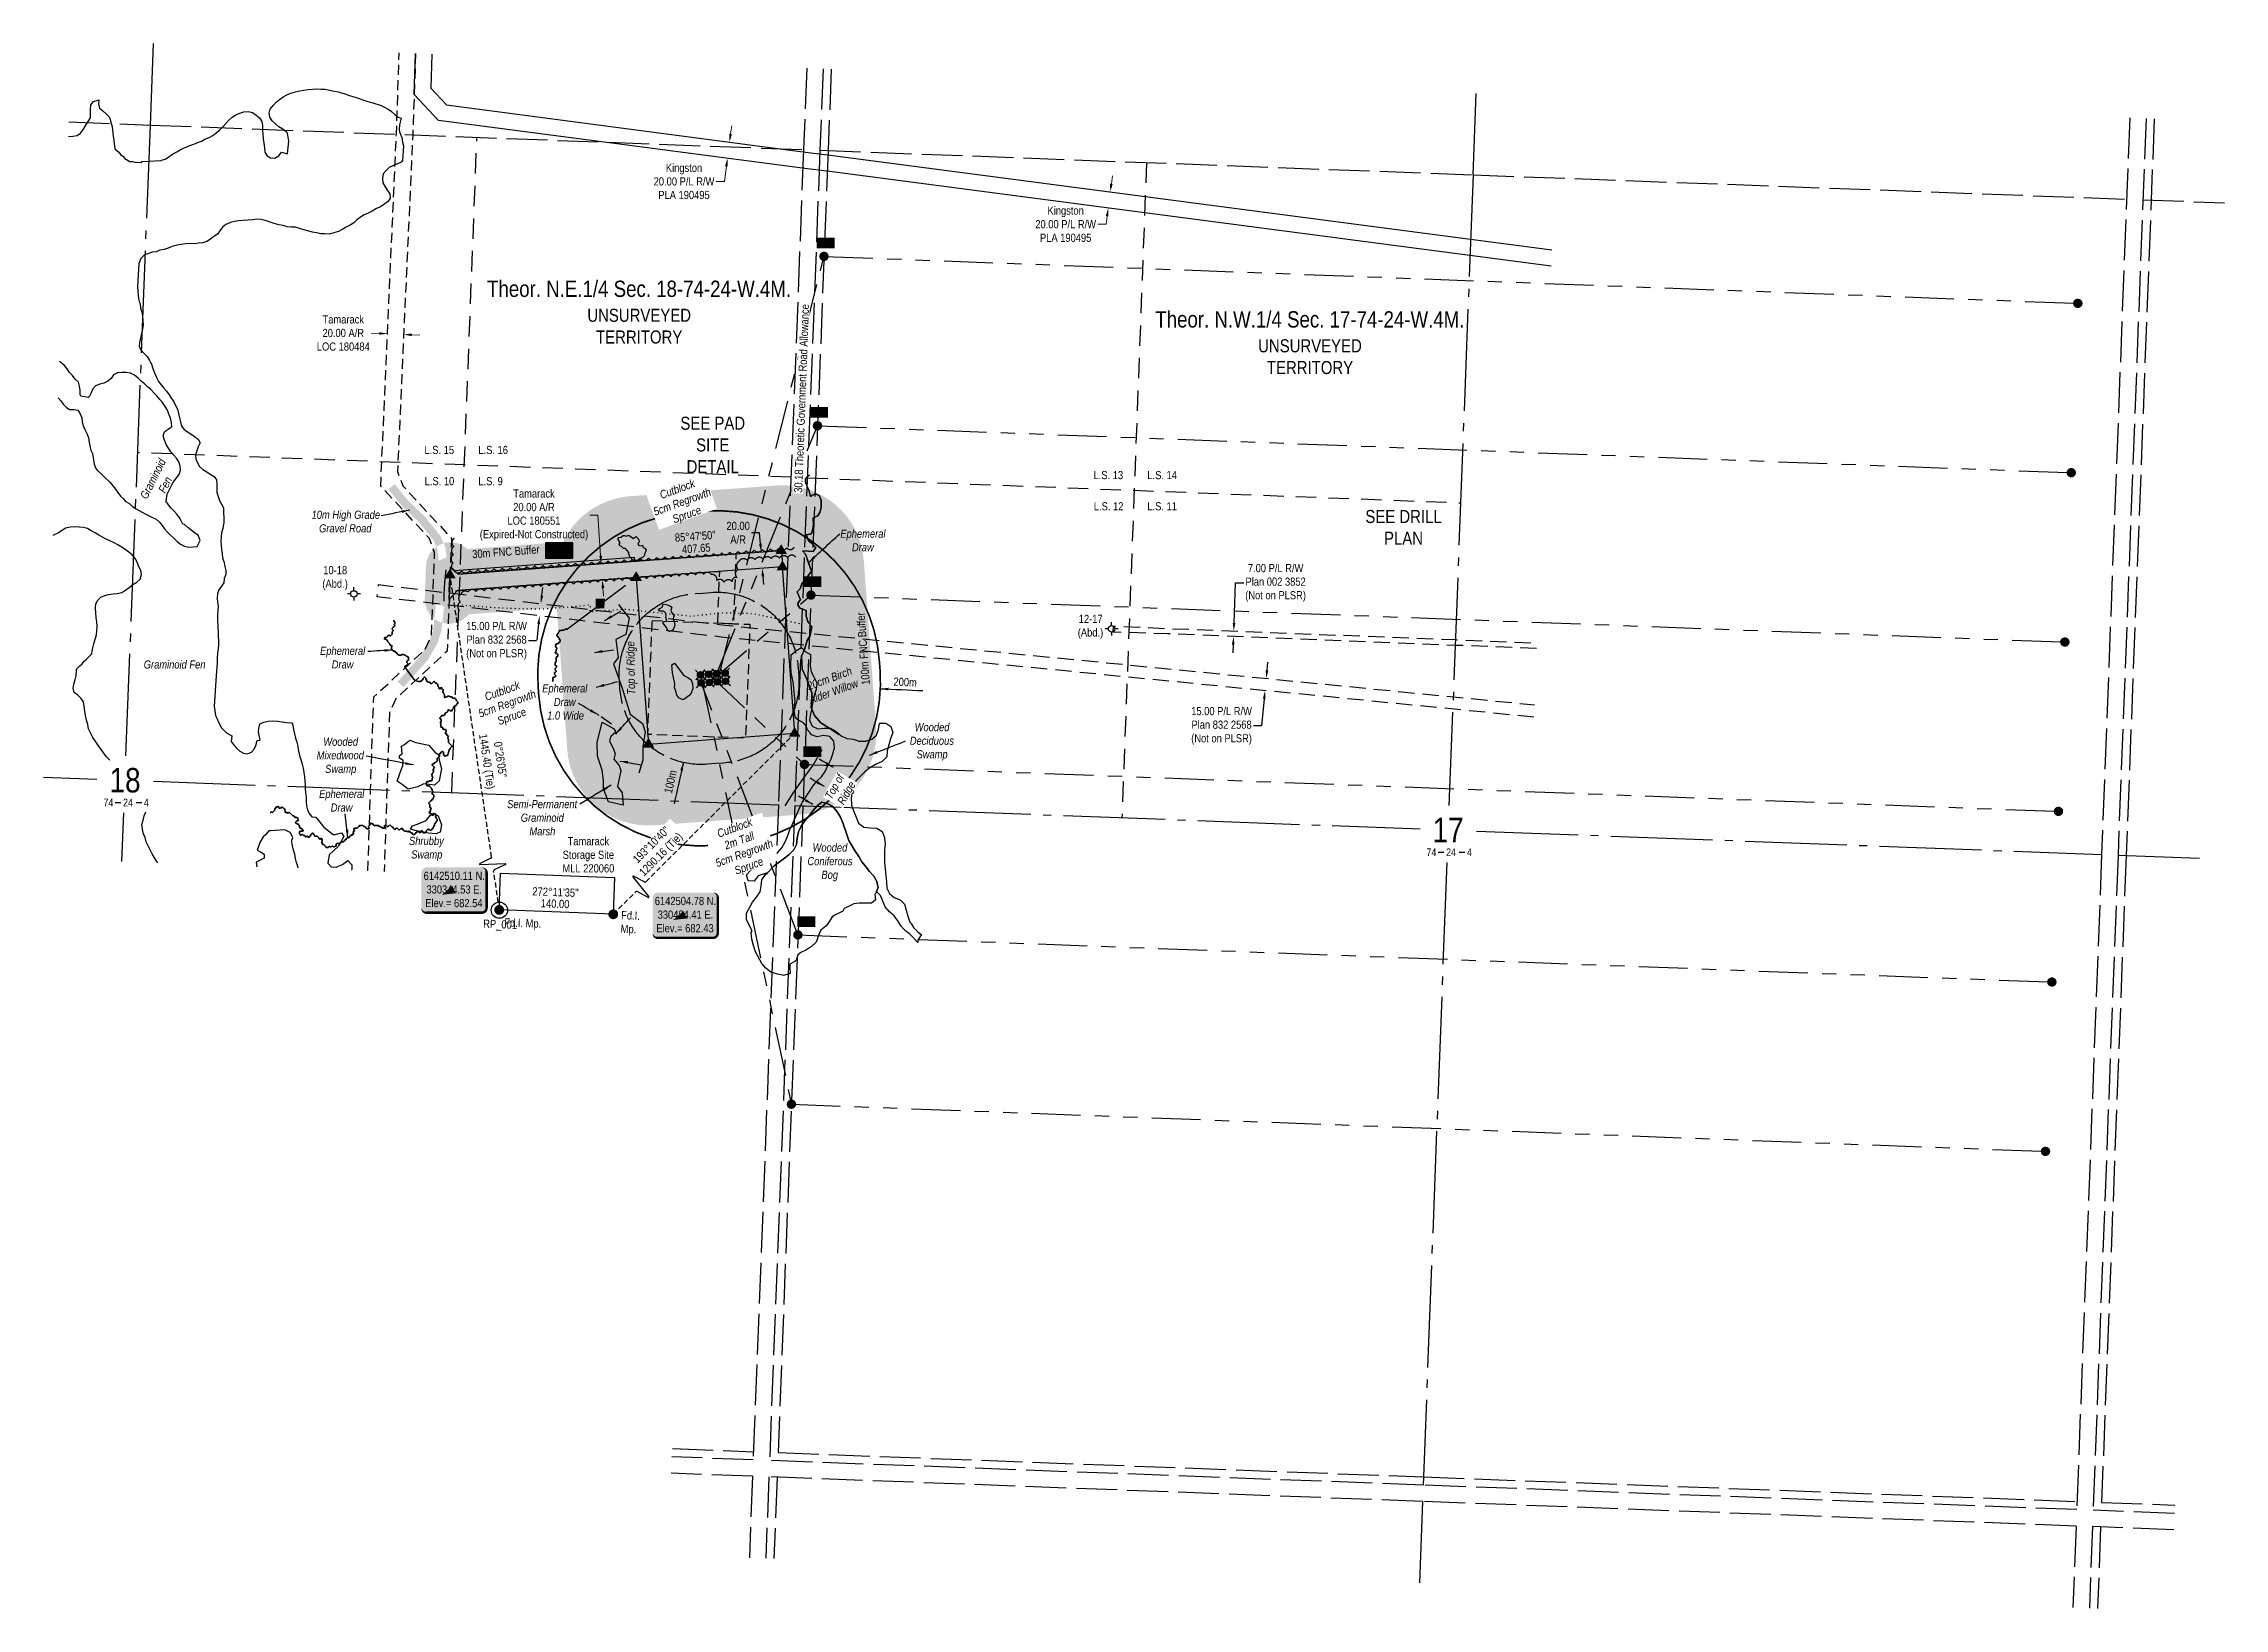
# Model space of a CAD drawing. Extents: x 329857 to 337194, y 6142471 to 6144607.
# Drawn here: x 329857 to 332533, y 6142687 to 6144607 of the extents above; entities that cross this region are included whole.
import ezdxf
from ezdxf.enums import TextEntityAlignment as Align

# ---------------------------------------------------------------- set-up
doc = ezdxf.new("R2010")
doc.units = 0
doc.header["$LTSCALE"] = 5
doc.header["$PDSIZE"] = 0.5
for name, pattern in [('0', [1, 1, 0]), ('foc-ACCESSROAD', [3.75, 2.5, -1.25]), ('foc-BUFFER', [16.75, 15, -1.75]), ('foc-DRILLPATH', [14.75, 6, -1.75, 1.75, -1.75, 1.75, -1.75]), ('foc-LSD', [8, 5, -3]), ('foc-MONUMENT-BDYS', [6, 4, -2]), ('foc-QUARTERLINE', [33, 25, -3, 2, -3]), ('foc-TIELINE', [1.875, 1.25, -0.625]), ('foc-TOPO', [1, 0.2, -0.8]), ('foc-TOPO-ephemeral', [6.25, 3.125, -0.625, 0.625, -0.625, 0.625, -0.625]), ('foc-UNSURVEYED', [12.5, 10, -2.5])]:
    doc.linetypes.add(name, pattern=pattern)
doc.layers.get('Defpoints').update_dxf_attribs({"color": 9})
for name, color, linetype in [('10', 1, 'Continuous'), ('35', 37, 'Continuous'), ('9', 3, 'Continuous'), ('AS-ROADS', 254, 'Continuous'), ('AUX-BUFFER', 7, 'foc-BUFFER'), ('C-AR', 13, 'foc-ACCESSROAD'), ('C-RW', 13, 'Continuous'), ('C-SYMBOL', 7, 'Continuous'), ('C-WS', 13, 'foc-ACCESSROAD'), ('DETAIL-T', 7, 'Continuous'), ('F-RW', 190, 'Continuous'), ('F-WS-S', 8, 'Continuous'), ('L-BD', 7, 'Continuous'), ('L-DETAIL-T', 3, 'Continuous'), ('L-MON', 1, 'Continuous'), ('L-MON-PLAN', 7, 'foc-MONUMENT-BDYS'), ('L-QSEC', 8, 'foc-QUARTERLINE'), ('L-ROAD-T', 7, 'Continuous'), ('L-SECLBL', 7, 'Continuous'), ('L-SECTION-LSD', 7, 'foc-LSD'), ('L-TIE', 7, 'foc-TIELINE'), ('L-TITLEDB-T', 4, 'Continuous'), ('L-UNS-T', 3, 'Continuous'), ('L-USEC', 7, 'foc-UNSURVEYED'), ('P-BUFFER-H 30m', 51, 'Continuous'), ('P-BUFFER-T', 40, 'Continuous'), ('P-PDRILLPATH', 12, 'foc-DRILLPATH'), ('P-PROPOSED', 10, 'Continuous'), ('P-PROPOSED-H', 21, 'Continuous'), ('P-TEMP-BLOCKS', 250, 'Continuous'), ('P-TEMP-H', 41, 'Continuous'), ('P-TEMP_WORKSPACE', 46, 'Continuous'), ('P-TXT', 4, 'Continuous'), ('T-BUSH', 110, '0'), ('T-BUSH-T', 110, 'Continuous'), ('T-CREEK', 48, 'Continuous'), ('T-DRAW', 48, 'foc-TOPO-ephemeral'), ('T-SLOPE', 48, 'Continuous'), ('T-VEGETATION CHANGE', 104, 'foc-TOPO'), ('T-WATER-T', 48, 'Continuous'), ('WETLAND', 143, 'Continuous'), ('WETLAND-T', 146, 'Continuous')]:
    doc.layers.add(name, color=color, linetype=linetype)
for name, color, linetype, lineweight in [('C-AR-T', 13, 'Continuous', 9), ('C-WS-T', 13, 'Continuous', 9), ('F-RW-T', 190, 'Continuous', 9), ('F-WS-T', 190, 'Continuous', 9), ('T-TEXT', 48, 'Continuous', 18)]:
    doc.layers.add(name, color=color, linetype=linetype, lineweight=lineweight)
doc.styles.add('100L', font='ARIALN.TTF', dxfattribs={"height": 11})
doc.styles.add('175L', font='ARIALN.TTF', dxfattribs={"height": 20})
doc.styles.add('80', font='ARIALN.TTF', dxfattribs={"height": 10})
doc.styles.add('80CG', font='ARIALN.TTF', dxfattribs={"height": 10})
doc.styles.add('80L', font='ARIALN.TTF', dxfattribs={"height": 10})
doc.styles.add('foc-LtypeFont', font='ARIALN.TTF', dxfattribs={"height": 7.35})
doc.styles.add('SIMPLEX', font='ARIALN.TTF')
doc.linetypes.add('foc-TOPO-flowdirection-NOLINE', pattern='A,0,[">",foc-LtypeFont,S=0.3,R=0,X=0,Y=-0.945],-20,[">",foc-LtypeFont,S=0.3,R=0,X=0,Y=-0.945],0', length=20)
doc.dimstyles.new('CG2011', dxfattribs={"dimscale": 5, "dimtxt": 9, "dimasz": 2, "dimexe": 0.2, "dimexo": 0.0625, "dimgap": 0.5, "dimtad": 0, "dimtih": 1, "dimtoh": 1, "dimzin": 0, "dimdsep": 46, "dimtxsty": '80CG', "dimcen": 0.1, "dimse1": 1, "dimse2": 1, "dimclrd": 256, "dimclrt": 256, "dimaunit": 1, "dimadec": 4, "dimazin": 0, "dimtfac": 0.06, "dimtofl": 0, "dimtmove": 0, "dimatfit": 1, "dimfxl": 0.2, "dimtolj": 1, "dimtzin": 0, "dimlwd": -1, "dimarcsym": 0})
doc.dimstyles.new('Compass 5 000', dxfattribs={"dimscale": 5, "dimtxt": 9, "dimasz": 2, "dimexe": 0.2, "dimexo": 0.0625, "dimgap": 0.5, "dimtad": 0, "dimtih": 1, "dimtoh": 1, "dimzin": 0, "dimdsep": 46, "dimtxsty": '80CG', "dimcen": 0.1, "dimse1": 1, "dimse2": 1, "dimclrd": 256, "dimclrt": 256, "dimaunit": 1, "dimadec": 4, "dimazin": 0, "dimtfac": 0.06, "dimtofl": 0, "dimtmove": 0, "dimatfit": 1, "dimfxl": 0.2, "dimtolj": 1, "dimtzin": 0, "dimlwd": -1, "dimarcsym": 0})

msp = doc.modelspace()

# ---------------------------------------------------------------- texts
at = {"layer": '35', "color": 3, "style": '80'}
msp.add_attdef('RP_001', (330395.952, 6143522.304), 'RP', height=9.9991, rotation=357.840169, dxfattribs=at)
at = {"layer": 'AUX-BUFFER', "char_height": 9.9985, "attachment_point": 1, "style": '80L'}
for s, insert, rotation in [('200m', (330899.785, 6143829.336), 357.549932), ('100m', (330617.826, 6143688.522), 77.300986)]:
    msp.add_mtext_dynamic_manual_height_columns(s, width=6.84587, gutter_width=44.993, heights=[0], dxfattribs=dict(at, insert=insert, rotation=rotation))
at = {"layer": 'C-SYMBOL', "color": 3, "style": '175L'}
for s, p in [('Theor. N.E.1/4 Sec. 18-74-24-W.4M.', (330587.317, 6144290.272)), ('Theor. N.W.1/4 Sec. 17-74-24-W.4M.', (331410.452, 6144252.784))]:
    msp.add_text(s, height=19.99698, dxfattribs=at).set_placement(p, align=Align.BOTTOM_CENTER)
at = {"layer": 'C-WS-T', "insert": (330525.159, 6143633.404), "char_height": 9.99843, "width": 64.00557, "attachment_point": 2, "style": '80L'}
msp.add_mtext('Tamarack Storage Site MLL 220060', dxfattribs=at)
at = {"layer": 'F-WS-T', "char_height": 9.99849, "attachment_point": 1, "style": '80L'}
for s, insert in [('\\pi1.52317;10-18\\P\\pi0.39101;(Abd.)', (330198.352, 6143966.049)), ('\\pi1.5334;12-17\\P\\pi0.39101;(Abd.)', (331125.301, 6143906.249))]:
    msp.add_mtext_dynamic_manual_height_columns(s, width=30.59333, gutter_width=49.992, heights=[0], dxfattribs=dict(at, insert=insert))
at = {"layer": 'L-BD', "style": '80L'}
for s, height, rotation, p in [("85°47'50''", 9.9985, 4.204, (330656.377, 6144002.669)), ('407.65', 9.9985, 4.204, (330657.476, 6143987.711)), ("272°11'35''", 10, 357.9274, (330484.855, 6143565.973)), ('140.00', 10, 357.9274, (330484.339, 6143551.732))]:
    msp.add_text(s, height=height, rotation=rotation, dxfattribs=at).set_placement(p, align=Align.MIDDLE)
at = {"layer": 'L-BD', "insert": (330422.22, 6143729.394), "char_height": 9.99849, "width": 78.98451, "attachment_point": 2, "rotation": 278.360802, "style": '80L'}
msp.add_mtext("0°26'05'' 1445.40 (Tie)", dxfattribs=at)
at = {"layer": 'L-DETAIL-T', "char_height": 15.99758, "width": 109.45859, "attachment_point": 5, "style": '80CG'}
for s, insert in [('SEE PAD SITE DETAIL', (330677.724, 6144114.68)), ('SEE DRILL PLAN', (331525.374, 6144013.505))]:
    msp.add_mtext(s, dxfattribs=dict(at, insert=insert))
at = {"layer": 'L-MON', "char_height": 9.9976, "attachment_point": 1, "rotation": 357.840169, "style": '80L'}
for s, insert, width in [('Fd.I. Mp.', (330422.316, 6143533.813), 48.45168), ('Fd.I.\\PMp.', (330565.618, 6143542.657), 22.03878)]:
    msp.add_mtext(s, dxfattribs=dict(at, insert=insert, width=width))
at = {"layer": 'L-UNS-T', "color": 3, "char_height": 15.99758, "attachment_point": 5, "style": '80L'}
for insert in [(330587.479, 6144260.341), (331410.614, 6144222.853)]:
    msp.add_mtext_dynamic_manual_height_columns('UNSURVEYED TERRITORY', width=126.39464, gutter_width=47.493, heights=[0], dxfattribs=dict(at, insert=insert))
at = {"layer": 'P-BUFFER-T', "insert": (330382.241, 6143985.536), "char_height": 9.99849, "attachment_point": 1, "rotation": 4.205204, "style": '80L'}
msp.add_mtext_dynamic_manual_height_columns('30m FNC Buffer', width=89.37025, gutter_width=49.992, heights=[0], dxfattribs=at)
at = {"layer": 'P-BUFFER-T', "insert": (330860.633, 6143819.909), "char_height": 9.99849, "attachment_point": 1, "rotation": 94.205204, "style": '80L', "bg_fill": 1, "box_fill_scale": 1.1, "bg_fill_color": 51, "bg_fill_transparency": 0}
msp.add_mtext_dynamic_manual_height_columns('100m FNC Buffer', width=89.37025, gutter_width=49.992, heights=[0], dxfattribs=at)
at = {"layer": 'T-BUSH-T', "insert": (330788.886, 6143821.827), "char_height": 9.99849, "attachment_point": 1, "rotation": 20, "style": '80L', "bg_fill": 1, "box_fill_scale": 1.15, "bg_fill_color": 51, "bg_fill_transparency": 0}
msp.add_mtext_dynamic_manual_height_columns('\\pi3.71247;{\\fArial Narrow|b0|i1|c0|p34;20cm Birch\\P\\pi0.04999;Alder Willow}', width=63.72611, gutter_width=49.992, heights=[0], dxfattribs=at)
at = {"layer": 'T-TEXT', "insert": (330184.596, 6144034.018), "char_height": 9.99849, "attachment_point": 1, "style": '80L'}
msp.add_mtext_dynamic_manual_height_columns('\\pi0.8957;{\\fArial Narrow|b0|i1|c0|p34;10m High Grade\\P\\pi10.09281;Gravel Road}', width=83.85267, gutter_width=49.992, heights=[0], dxfattribs=at)
at = {"layer": 'T-WATER-T', "char_height": 9.99849, "attachment_point": 1, "style": '80L'}
for insert in [(330834.03, 6144010.773), (330195.614, 6143867.003), (330194.444, 6143691.376)]:
    msp.add_mtext_dynamic_manual_height_columns('\\pi0.30916;{\\fArial Narrow|b0|i1|c0|p34;Ephemeral\\P\\pi14.5669;Draw}', width=55.97148, gutter_width=49.992, heights=[0], dxfattribs=dict(at, insert=insert))
at = {"layer": 'T-WATER-T', "insert": (330572.651, 6143807.336), "char_height": 9.99849, "attachment_point": 1, "rotation": 90.939746, "style": '80L'}
msp.add_mtext_dynamic_manual_height_columns('\\pi0.7593;{\\fArial Narrow|b0|i1|c0|p34;Top of Ridge}', width=65.39707, gutter_width=49.992, heights=[0], dxfattribs=at)
at = {"layer": 'WETLAND-T', "insert": (329974.258, 6144051.231), "char_height": 9.99849, "attachment_point": 1, "rotation": 63.459127, "style": '80L'}
msp.add_mtext_dynamic_manual_height_columns('\\pi0.60584;{\\fArial Narrow|b0|i1|c0|p34;Graminoid\\P\\pi17.25749;Fen}', width=53.41389, gutter_width=49.992, heights=[0], dxfattribs=at)
at = {"layer": 'WETLAND-T', "char_height": 9.99849, "attachment_point": 1, "style": '80L'}
for s, width, insert in [('\\pi0.60584;{\\fArial Narrow|b0|i1|c0|p34;Graminoid Fen}', 75.53878, (329978.956, 6143850.281)), ('\\pi8.40139;{\\fArial Narrow|b0|i1|c0|p34;Wooded \\P\\pi0.30234;Mixedwood\\P\\pi10.68617;Swamp}', 58.50862, (330191.486, 6143755.485)), ('\\pi6.24619;{\\fArial Narrow|b0|i1|c0|p34;Wooded \\P\\pi0.30234;Deciduous \\P\\pi8.53097;Swamp}', 54.19822, (330919.292, 6143773.381)), ('\\pi0.4558;{\\fArial Narrow|b0|i1|c0|p34;Semi-Permanent \\P\\pi17.162;Graminoid \\P\\pi27.76067;Marsh}', 86.52621, (330425.026, 6143678.891)), ('\\pi0.4558;{\\fArial Narrow|b0|i1|c0|p34;Shrubby \\P\\pi3.16003;Swamp}', 43.45632, (330304.608, 6143633.794)), ('\\pi6.88047;{\\fArial Narrow|b0|i1|c0|p34;Wooded \\P\\pi0.56833;Coniferous \\P\\pi17.74513;Bog}', 55.46678, (330793.379, 6143625.595))]:
    msp.add_mtext_dynamic_manual_height_columns(s, width=width, gutter_width=49.992, heights=[0], dxfattribs=dict(at, insert=insert))

# ---------------------------------------------------------------- blocks, each defined once
blk = doc.blocks.new('TRIA')
blk.add_hatch(color=255).paths.add_polyline_path([(-0.04, 1.52), (-1.47, -0.87), (1.39, -0.87)])
blk = doc.blocks.new('TRIAA')
blk.add_blockref('TRIA', (0, 0))
blk = doc.blocks.new('TRIB')
at = {"color": 1}
blk.add_lwpolyline([(-1.12, -0.67), (-0.04, 1.13), (1.04, -0.67)], close=True, dxfattribs=at)
blk = doc.blocks.new('TRIBB')
blk.add_blockref('TRIB', (0, 0))
blk = doc.blocks.new('TRICC')
for name in ['TRIAA', 'TRIBB']:
    blk.add_blockref(name, (0, 0))
blk = doc.blocks.new('plspike')
blk.add_blockref('TRICC', (0, 0))
blk = doc.blocks.new('STRIA')
blk.add_hatch(color=255).paths.add_polyline_path([(-0.04, 1.52), (-1.47, -0.87), (1.39, -0.87)])
blk = doc.blocks.new('STRIAA')
blk.add_blockref('STRIA', (0, 0))
blk = doc.blocks.new('STRIB')
at = {"color": 1}
blk.add_solid([(-1.12, -0.67), (-0.04, 1.13), (1.04, -0.67)], dxfattribs=at)
blk = doc.blocks.new('STRIBB')
blk.add_blockref('STRIB', (0, 0))
blk = doc.blocks.new('STRICC')
for name in ['STRIAA', 'STRIBB']:
    blk.add_blockref(name, (0, 0))
blk = doc.blocks.new('fdspike')
blk.add_blockref('STRICC', (0, 0))
blk = doc.blocks.new('*D368')
at = {"layer": 'Defpoints', "color": 0, "transparency": 16777216}
for p in [(330722.8, 6144483.1), (330695.8, 6144466.5), (330720.2, 6144463.3)]:
    blk.add_point(p, dxfattribs=at)
at = {"layer": 'F-RW-T', "transparency": 16777216}
for p, q in [((330699.7, 6144496.3), (330701, 6144506.2)), ((330694.5, 6144456.6), (330692, 6144438)), ((330692, 6144438), (330682, 6144438))]:
    blk.add_line(p, q, dxfattribs=at)
for points in [[(330698, 6144496.5), (330701.3, 6144496), (330698.4, 6144486.3)], [(330692.8, 6144456.8), (330696.1, 6144456.4), (330695.8, 6144466.5)]]:
    blk.add_solid(points, dxfattribs=at)
at = {"layer": 'F-RW-T', "transparency": 16777216, "insert": (330642.5, 6144438), "char_height": 10, "attachment_point": 5, "style": '80CG'}
blk.add_mtext('\\A1;Kingston\\P20.00 P/L R/W\\PPLA 190495', dxfattribs=at)
blk = doc.blocks.new('*D369')
at = {"layer": 'C-AR-T', "transparency": 16777216}
for p, q in [((330536.8, 6144028.6), (330526.8, 6144028.6)), ((330540.2, 6143978.8), (330536.8, 6144028.6)), ((330543, 6143938.9), (330543.7, 6143928.9))]:
    blk.add_line(p, q, dxfattribs=at)
for points in [[(330541.9, 6143978.9), (330538.6, 6143978.6), (330540.9, 6143968.8)], [(330544.7, 6143939), (330541.3, 6143938.7), (330542.3, 6143948.8)]]:
    blk.add_solid(points, dxfattribs=at)
at = {"layer": 'Defpoints', "color": 0, "transparency": 16777216}
for p in [(330505.9, 6143966.3), (330540.9, 6143968.8), (330507.3, 6143946.4)]:
    blk.add_point(p, dxfattribs=at)
at = {"layer": 'C-AR-T', "transparency": 16777216, "insert": (330458.4, 6144028.6), "char_height": 10, "attachment_point": 5, "style": '80CG'}
blk.add_mtext('\\A1;Tamarack\\P20.00 A/R\\PLOC 180551{\\A0;\\P(Expired-Not Constructed)}', dxfattribs=at)
blk = doc.blocks.new('*D370')
at = {"layer": 'Defpoints', "color": 0, "transparency": 16777216}
for p in [(330737, 6143983.3), (330739, 6143983.5), (330740.5, 6143963.5)]:
    blk.add_point(p, dxfattribs=at)
at = {"layer": 'P-TXT', "transparency": 16777216}
for p, q in [((330735.3, 6144006.9), (330725.3, 6144006.9)), ((330736.3, 6143993.3), (330735.3, 6144006.9)), ((330739.2, 6143953.4), (330740, 6143943.4))]:
    blk.add_line(p, q, dxfattribs=at)
for points in [[(330738, 6143993.4), (330734.6, 6143993.2), (330737, 6143983.3)], [(330740.9, 6143953.5), (330737.6, 6143953.3), (330738.5, 6143963.4)]]:
    blk.add_solid(points, dxfattribs=at)
at = {"layer": 'P-TXT', "transparency": 16777216, "insert": (330708.9, 6144006.9), "char_height": 10, "attachment_point": 5, "style": '80CG'}
blk.add_mtext('\\A1;20.00\\PA/R', dxfattribs=at)
blk = doc.blocks.new('Temp_Area_Small_Pink')
at = {"true_color": 0xff8aff}
h = blk.add_hatch(color=211, dxfattribs=at)
h.dxf.hatch_style = 1
h.paths.add_polyline_path([(-16.8, -9.4), (16.3, -9.4), (16.3, 9.1), (-16.8, 9.1)])
at = {"color": 250}
for points in [[(-17, -9.6), (16.5, -9.6), (16.5, 9.3), (-17, 9.3)], [(-16.9, -9.5), (16.4, -9.5), (16.4, 9.2), (-16.9, 9.2)]]:
    blk.add_lwpolyline(points, close=True, dxfattribs=at)
at = {"color": 250, "style": '80L'}
blk.add_attdef('TEMPORARY', text='', height=9, dxfattribs=at).set_placement((0, -0.1), align=Align.MIDDLE_CENTER)
blk = doc.blocks.new('*D372')
at = {"layer": 'Defpoints', "color": 0, "transparency": 16777216}
for p in [(330511.6, 6143914.7), (330465.2, 6143905), (330509.8, 6143899.8)]:
    blk.add_point(p, dxfattribs=at)
at = {"layer": 'L-MON-PLAN', "transparency": 16777216}
for p, q in [((330468.1, 6143929.8), (330469.2, 6143939.8)), ((330464, 6143895.1), (330461.6, 6143874.3)), ((330461.6, 6143874.3), (330451.6, 6143874.3))]:
    blk.add_line(p, q, dxfattribs=at)
for points in [[(330466.4, 6143930), (330469.7, 6143929.7), (330466.9, 6143919.9)], [(330462.4, 6143895.3), (330465.7, 6143894.9), (330465.2, 6143905)]]:
    blk.add_solid(points, dxfattribs=at)
at = {"layer": 'L-MON-PLAN', "transparency": 16777216, "insert": (330412.5, 6143874.3), "char_height": 10, "attachment_point": 5, "style": '80CG', "bg_fill": 3, "box_fill_scale": 1.1, "bg_fill_color": 256, "bg_fill_true_color": 13158600, "bg_fill_transparency": 0}
blk.add_mtext('\\A1;15.00 P/L R/W\\PPlan 832 2568\\P(Not on PLSR)', dxfattribs=at)
blk = doc.blocks.new('*D375')
at = {"layer": 'C-AR-T', "transparency": 16777216}
for p, q in [((330268.6, 6144251.5), (330258.7, 6144252)), ((330308.5, 6144249.8), (330318.5, 6144249.3))]:
    blk.add_line(p, q, dxfattribs=at)
for points in [[(330268.7, 6144253.2), (330268.6, 6144249.9), (330278.6, 6144251.1)], [(330308.6, 6144251.4), (330308.4, 6144248.1), (330298.5, 6144250.2)]]:
    blk.add_solid(points, dxfattribs=at)
at = {"layer": 'Defpoints', "color": 0, "transparency": 16777216}
for p in [(330279.1, 6144262.4), (330299, 6144261.5), (330278.6, 6144251.1)]:
    blk.add_point(p, dxfattribs=at)
at = {"layer": 'C-AR-T', "transparency": 16777216, "insert": (330224.4, 6144252), "char_height": 10, "attachment_point": 5, "style": '80CG'}
blk.add_mtext('\\A1;Tamarack\\P20.00 A/R\\PLOC 180484', dxfattribs=at)
blk = doc.blocks.new('L-SECLBL')
at = {"layer": '9', "color": 7}
for p, q in [((-5.1, -27.8), (-12.3, -27.8)), ((20.7, -27.8), (13.5, -27.8))]:
    blk.add_line(p, q, dxfattribs=at)
at = {"layer": '10', "color": 2, "style": 'SIMPLEX'}
blk.add_attdef('SEC', text='', height=30, dxfattribs=at).set_placement((0, 0), align=Align.MIDDLE)
at = {"layer": '10', "color": 5, "style": '80L'}
blk.add_attdef('TWP', text='', height=9.5, dxfattribs=at).set_placement((-14.4, -27.4), align=Align.MIDDLE_RIGHT)
blk.add_attdef('RGE', text='', height=9.5, dxfattribs=at).set_placement((3.6, -27.4), align=Align.MIDDLE_CENTER)
blk.add_attdef('MER', text='', height=9.5, dxfattribs=at).set_placement((23.2, -27.4), align=Align.MIDDLE_LEFT)
blk = doc.blocks.new('GABD')
for p, q in [((-0.81, 0), (-1.62, 0)), ((0, 0.81), (0, 1.62)), ((1.62, 0), (0.81, 0)), ((0, -0.81), (0, -1.62))]:
    blk.add_line(p, q)
blk.add_circle((0, 0), 0.8)
blk = doc.blocks.new('fdia')
at = {"color": 255, "const_width": 1}
blk.add_lwpolyline([(-0.5, 0, 1), (0.5, 0, 1)], format="xyb", close=True, dxfattribs=at)
blk = doc.blocks.new('Fdiaa')
blk.add_blockref('fdia', (0, 0))
blk = doc.blocks.new('fdib')
at = {"color": 1, "const_width": 1.6}
blk.add_lwpolyline([(-0.4, 0, 1), (0.4, 0, 1)], format="xyb", close=True, dxfattribs=at)
at = {"color": 1}
blk.add_circle((0, 0), 0.8, dxfattribs=at)
blk = doc.blocks.new('Fdibb')
blk.add_blockref('fdib', (0, 0))
blk = doc.blocks.new('fdicc')
for name in ['Fdibb', 'Fdiaa']:
    blk.add_blockref(name, (0, 0))
blk = doc.blocks.new('FDI')
blk.add_blockref('fdicc', (0, 0))
blk = doc.blocks.new('*U400')
h = blk.add_hatch(color=254)
edge = h.paths.add_edge_path()
edge.add_line((-34, -28.5), (34, -28.5))
edge.add_arc((34, -22.5), 6, 270, 360)
edge.add_line((40, -22.5), (40, 21))
edge.add_arc((34, 21), 6, 0, 90)
edge.add_line((34, 27), (-34, 27))
edge.add_arc((-34, 21), 6, 90, 180)
edge.add_line((-40, 21), (-40, -22.5))
edge.add_arc((-34, -22.5), 6, 180, 270)
at = {"color": 1, "flags": 128}
blk.add_lwpolyline([(-34, -28.5, 3, 3, 0), (34, -28.5, 3, 3, 0.414214), (40, -22.5, 3, 3, 0), (40, 21, 3, 0, 0.414214), (34, 27, 0, 0, 0), (-34, 27, 0, 0, 0.414214), (-40, 21, 0, 0, 0), (-40, -22.5, 0, 3, 0.414214)], format="xyseb", close=True, dxfattribs=at)
blk.add_lwpolyline([(-14.7, -6.5, 0, 10, 0), (0, 0, 5, 5, 0)], format="xyseb", dxfattribs=at)
at = {"color": 1, "style": '80'}
blk.add_attdef('ENTER_TEXT_001', (-37, -5), '', height=10, dxfattribs=at)
blk = doc.blocks.new('*D415')
at = {"layer": 'Defpoints', "color": 0, "transparency": 16777216}
for p in [(331163, 6144405.3), (331469.6, 6144365.1), (331472.2, 6144385)]:
    blk.add_point(p, dxfattribs=at)
at = {"layer": 'F-RW-T', "transparency": 16777216}
for p, q in [((331166.9, 6144435), (331168.2, 6144445)), ((331161.7, 6144395.4), (331160.4, 6144385.5)), ((331160.4, 6144385.5), (331150.4, 6144385.5))]:
    blk.add_line(p, q, dxfattribs=at)
for points in [[(331165.2, 6144435.3), (331168.5, 6144434.8), (331165.6, 6144425.1)], [(331160, 6144395.6), (331163.3, 6144395.2), (331163, 6144405.3)]]:
    blk.add_solid(points, dxfattribs=at)
at = {"layer": 'F-RW-T', "transparency": 16777216, "insert": (331110.8, 6144385.5), "char_height": 10, "attachment_point": 5, "style": '80CG'}
blk.add_mtext('\\A1;Kingston\\P20.00 P/L R/W\\PPLA 190495', dxfattribs=at)
blk = doc.blocks.new('*D417')
at = {"layer": 'Defpoints', "color": 0, "linetype": 'Continuous', "transparency": 16777216}
for p in [(331105.2, 6143837.8), (331106.7, 6143852.7), (331355.4, 6143813.2)]:
    blk.add_point(p, dxfattribs=at)
at = {"layer": 'L-TITLEDB-T', "transparency": 16777216}
for p, q in [((331357.9, 6143838.1), (331358.9, 6143848)), ((331354.5, 6143803.2), (331351.2, 6143769.9)), ((331351.2, 6143769.9), (331341.2, 6143769.9))]:
    blk.add_line(p, q, dxfattribs=at)
at = {"layer": 'L-TITLEDB-T', "linetype": 'Continuous', "transparency": 16777216}
for points in [[(331356.2, 6143838.2), (331359.5, 6143837.9), (331356.9, 6143828.1)], [(331352.8, 6143803.4), (331356.1, 6143803.1), (331355.4, 6143813.2)]]:
    blk.add_solid(points, dxfattribs=at)
at = {"layer": 'L-TITLEDB-T', "linetype": 'Continuous', "transparency": 16777216, "insert": (331302.1, 6143769.9), "char_height": 10, "attachment_point": 5, "style": '80CG'}
blk.add_mtext('\\A1;15.00 P/L R/W\\PPlan 832 2568\\P(Not on PLSR)', dxfattribs=at)
blk = doc.blocks.new('*D419')
at = {"layer": 'Defpoints', "color": 0, "linetype": 'Continuous', "transparency": 16777216}
for p in [(331317, 6143886.3), (331341.3, 6143885.3), (331341, 6143878.6)]:
    blk.add_point(p, dxfattribs=at)
at = {"layer": 'L-TITLEDB-T', "transparency": 16777216}
for p, q in [((331317.4, 6143896.3), (331319.3, 6143945.4)), ((331319.3, 6143945.4), (331329.3, 6143945.4)), ((331316.4, 6143869.6), (331316, 6143859.6))]:
    blk.add_line(p, q, dxfattribs=at)
at = {"layer": 'L-TITLEDB-T', "linetype": 'Continuous', "transparency": 16777216}
for points in [[(331315.8, 6143896.3), (331319.1, 6143896.2), (331317, 6143886.3)], [(331314.7, 6143869.6), (331318, 6143869.5), (331316.8, 6143879.6)]]:
    blk.add_solid(points, dxfattribs=at)
at = {"layer": 'L-TITLEDB-T', "linetype": 'Continuous', "transparency": 16777216, "insert": (331368.4, 6143945.4), "char_height": 10, "attachment_point": 5, "style": '80CG'}
blk.add_mtext('\\A1;7.00 P/L R/W\\PPlan 002 3852\\P(Not on PLSR)', dxfattribs=at)
blk = doc.blocks.new('linebrk')
blk.add_lwpolyline([(0, 0.00175, -0.346152), (-0.00019, 0.0015), (-0.00314, 0.00055, 0.772575), (-0.00312, 0.00036), (0.00312, -0.00036, -0.772575), (0.00314, -0.00055), (0.00019, -0.0015, 0.346152), (0, -0.00175)], format="xyb")
blk = doc.blocks.new('WC')
at = {"layer": 'L-MON'}
h = blk.add_hatch(color=255, dxfattribs=at)
h.dxf.hatch_style = 1
edge = h.paths.add_edge_path()
edge.add_arc((0, 0), 0.9, 0, 360)
at = {"layer": 'L-MON', "color": 240, "flags": 128}
for points in [[(-0.62, 0.5), (-1.23, 1.12)], [(0.52, 0.61), (1.13, 1.21)], [(-1.18, -1.18), (-0.56, -0.57)], [(1.16, -1.18), (0.56, -0.57)]]:
    blk.add_lwpolyline(points, dxfattribs=at)
at = {"layer": 'L-MON', "color": 240}
for radius in [0.8, 0.373]:
    blk.add_circle((0, 0), radius, dxfattribs=at)
blk = doc.blocks.new('plbh')
at = {"layer": 'L-MON'}
h = blk.add_hatch(color=255, dxfattribs=at)
h.dxf.hatch_style = 1
edge = h.paths.add_edge_path()
edge.add_arc((0, 0), 1.16, 0, 360)
h = blk.add_hatch(color=256, dxfattribs=at)
h.dxf.hatch_style = 1
h.paths.add_polyline_path([(-0.96, 0, 1), (0.96, 0, 1)])
h.paths.add_polyline_path([(0.91, 0, -1), (-0.91, 0, -1)], flags=16)
h.paths.add_polyline_path([(0.45, 0, -1), (-0.45, 0, -1)], flags=0)
h = blk.add_hatch(color=256, dxfattribs=at)
h.dxf.hatch_style = 1
h.paths.add_polyline_path([(-0.45, 0, 1), (0.45, 0, 1)])
h.paths.add_polyline_path([(0.4, 0, -1), (-0.4, 0, -1)], flags=16)
at = {"layer": 'L-MON', "color": 240}
for radius in [0.96, 0.91, 0.45, 0.4]:
    blk.add_circle((0, 0), radius, dxfattribs=at)
blk = doc.blocks.new('ICP_text')
at = {"color": 14, "insert": (-10.8, -0.5), "char_height": 10, "attachment_point": 5, "style": '80L', "bg_fill": 1, "box_fill_scale": 1.15, "bg_fill_color": 255, "bg_fill_transparency": 0}
blk.add_mtext_dynamic_manual_height_columns('ICP', width=19.07, gutter_width=47.5, heights=[0], dxfattribs=at)

# ---------------------------------------------------------------- dimensions: what is measured, and where the dimension line sits
at = {"layer": 'C-AR-T'}
dim = msp.add_aligned_dim(p1=(330298.999, 6144261.53), p2=(330279.145, 6144262.417), distance=11.342, text='Tamarack\\P20.00 A/R\\PLOC 180484', dimstyle='Compass 5 000', dxfattribs=at)
dim.commit()
dim.dimension.update_dxf_attribs({"geometry": '*D375', "text_midpoint": (330224.368, 6144251.979)})
at = {"layer": 'F-RW-T'}
for base, p1, p2, picture, middle in [((330695.778, 6144466.507), (330722.798, 6144483.139), (330720.201, 6144463.308), '*D368', (330642.508, 6144438.003)), ((331162.963, 6144405.292), (331472.155, 6144384.962), (331469.557, 6144365.131), '*D415', (331110.829, 6144385.461))]:
    dim = msp.add_linear_dim(base=base, p1=p1, p2=p2, angle=262.537262, text='Kingston\\P20.00 P/L R/W\\PPLA 190495', dimstyle='Compass 5 000', dxfattribs=at)
    dim.commit()
    dim.dimension.update_dxf_attribs({"geometry": picture, "text_midpoint": middle, "dimtype": 161})
at = {"layer": 'L-TITLEDB-T', "linetype": 'Continuous'}
for base, p1, p2, angle, text, picture, middle in [((331317.03, 6143886.27), (331341.016, 6143878.615), (331341.276, 6143885.33), 87.778273, '7.00 P/L R/W\\PPlan 002 3852\\P(Not on PLSR)', '*D419', (331368.378, 6143945.447)), ((331355.442, 6143813.183), (331106.692, 6143852.74), (331105.223, 6143837.808), 264.379352, '15.00 P/L R/W\\PPlan 832 2568\\P(Not on PLSR)', '*D417', (331302.096, 6143769.864))]:
    dim = msp.add_linear_dim(base=base, p1=p1, p2=p2, angle=angle, text=text, dimstyle='Compass 5 000', dxfattribs=at)
    dim.commit()
    dim.dimension.update_dxf_attribs({"geometry": picture, "text_midpoint": middle, "dimtype": 161})
at = {"layer": 'P-TXT'}
dim = msp.add_linear_dim(base=(330737.029, 6143983.337), p1=(330740.476, 6143963.54), p2=(330739.01, 6143983.483), angle=94.205204, text='20.00\\PA/R', dimstyle='Compass 5 000', dxfattribs=at)
dim.commit()
dim.dimension.update_dxf_attribs({"geometry": '*D370', "text_midpoint": (330708.908, 6144006.863), "dimtype": 161})

# ---------------------------------------------------------------- hatches: boundary and pattern name
at = {"layer": 'P-BUFFER-H 30m'}
h = msp.add_hatch(color=256, dxfattribs=at)
h.dxf.hatch_style = 1
edge = h.paths.add_edge_path()
edge.add_arc((330583.957, 6143952.031), 99.985, 94.205204, 154.205204, ccw=False)
edge.add_line((330576.625, 6144051.747), (330756.113, 6144064.944))
edge.add_arc((330763.445, 6143965.228), 99.985, 4.205204, 94.205204, ccw=False)
edge.add_line((330863.161, 6143972.56), (330878.191, 6143768.143))
edge.add_arc((330778.475, 6143760.811), 99.985, -85.794796, 4.205204, ccw=False)
edge.add_line((330785.807, 6143661.096), (330606.319, 6143647.898))
edge.add_arc((330598.987, 6143747.614), 99.985, 184.205204, 274.205204, ccw=False)
edge.add_line((330499.271, 6143740.282), (330486.44, 6143914.785))
edge.add_line((330486.44, 6143914.785), (330378.319, 6143906.835))
edge.add_line((330378.319, 6143906.835), (330375.922, 6143904.352))
edge.add_arc((330354.343, 6143925.186), 29.995, 177.811805, 316.005332, ccw=False)
edge.add_line((330324.369, 6143926.332), (330325.901, 6143966.42))
edge.add_arc((330355.875, 6143965.275), 29.995, 46.175062, 177.811805, ccw=False)
edge.add_line((330376.645, 6143986.916), (330493.934, 6143995.54))
h = msp.add_hatch(color=256, dxfattribs=at)
h.dxf.hatch_style = 1
edge = h.paths.add_edge_path()
edge.add_arc((330570.323, 6143941.965), 1.016, 0, 360)
h = msp.add_hatch(color=256, dxfattribs=at)
h.dxf.hatch_style = 1
h.paths.add_polyline_path([(330545.623, 6143925.872), (330534.203, 6143925.872), (330534.29, 6143913.765), (330544.557, 6143914.188)])
at = {"layer": 'P-PROPOSED-H'}
h = msp.add_hatch(color=256, dxfattribs=at)
h.dxf.hatch_style = 1
h.paths.add_polyline_path([(330365.465, 6143956.017), (330761.979, 6143985.172), (330763.445, 6143965.228), (330364.696, 6143935.91), (330354.343, 6143925.186), (330355.875, 6143965.275)])
h = msp.add_hatch(color=256, dxfattribs=at)
h.dxf.hatch_style = 1
h.paths.add_polyline_path([(330583.957, 6143952.031), (330598.987, 6143747.614), (330778.475, 6143760.811), (330763.445, 6143965.228)])
at = {"layer": 'P-TEMP-H'}
h = msp.add_hatch(color=256, dxfattribs=at)
h.dxf.hatch_style = 1
h.paths.add_polyline_path([(330360.64, 6143960.675), (330581.337, 6143976.902), (330581.704, 6143971.917), (330365.465, 6143956.017)])

# ---------------------------------------------------------------- linework, layer by layer
at = {"layer": '35', "color": 3}
msp.add_circle((330415.978, 6143543.735), 9.999, dxfattribs=at)
at = {"layer": 'AS-ROADS', "const_width": 10, "flags": 128}
msp.add_lwpolyline([(330283.686, 6144063.412), (330300.587, 6144042.457), (330320.487, 6144023.837), (330339.575, 6144000.035), (330344.801, 6143987.431), (330346.387, 6143974.102), (330343.218, 6143918.707), (330339.916, 6143887.554), (330335.201, 6143873.109), (330324.577, 6143854.519), (330294.777, 6143820.799)], dxfattribs=at)
at = {"layer": 'AUX-BUFFER', "color": 251, "linetype": 'foc-BUFFER', "flags": 128}
msp.add_lwpolyline([(330563.94, 6143815.215), (330563.207, 6143825.187, -0.41421356), (330655.591, 6143932.235), (330665.562, 6143932.968), (330675.534, 6143933.701, -0.41421356), (330782.581, 6143841.317), (330783.314, 6143831.345, -0.41421356), (330690.93, 6143724.298), (330680.959, 6143723.565), (330670.987, 6143722.832, -0.41421356)], format="xyb", close=True, dxfattribs=at)
at = {"layer": 'C-AR', "flags": 128}
for points in [[(330254.669, 6143591.992), (330257.971, 6143691.909), (330261.721, 6143805.353), (330324.912, 6143863.87), (330332.63, 6143880.655), (330336.519, 6143982.481), (330330.107, 6143999.808), (330270.294, 6144064.386), (330289.58, 6144495.869), (330290.218, 6144510.138), (330293.041, 6144595.81)], [(330313.025, 6144595.057), (330311.371, 6144544.826), (330310.205, 6144509.478), (330309.556, 6144495.117), (330290.882, 6144081.937), (330297.346, 6144064.607), (330357.2, 6143999.985), (330355.759, 6143962.249), (330354.609, 6143932.148), (330351.915, 6143861.621), (330288.769, 6143803.144), (330281.102, 6143786.358), (330277.955, 6143691.156), (330274.653, 6143591.239)]]:
    msp.add_lwpolyline(points, dxfattribs=at)
msp.add_lwpolyline([(330355.875, 6143965.275), (330355.493, 6143955.284), (330354.725, 6143935.178), (330356.959, 6143935.342), (330685.844, 6143959.524), (330683.404, 6143896.096), (330703.385, 6143895.322), (330706.685, 6143981.106), (330365.465, 6143956.017)], close=True, dxfattribs=at)
at = {"layer": 'C-RW', "flags": 128}
msp.add_lwpolyline([(330417.449, 6143589.025), (330557.344, 6143583.677), (330555.626, 6143538.706), (330415.722, 6143544.065)], close=True, dxfattribs=at)
at = {"layer": 'C-WS', "flags": 128}
msp.add_lwpolyline([(330603.508, 6143899.195), (330703.405, 6143895.321), (330723.384, 6143894.546), (330717.96, 6143754.691), (330598.084, 6143759.34), (330603.508, 6143899.195)], dxfattribs=at)
at = {"layer": 'F-RW', "flags": 128}
for points in [[(331706.545, 6144334.08), (330824.162, 6144449.689), (330794.122, 6144453.625), (330544.706, 6144486.296), (330341.232, 6144512.961), (330311.372, 6144544.856), (330313.025, 6144595.057)], [(330333.012, 6144594.304), (330331.634, 6144552.477), (330350.932, 6144531.863), (330760.664, 6144478.178), (330794.893, 6144473.694), (330824.934, 6144469.758), (331707.312, 6144354.148)]]:
    msp.add_lwpolyline(points, dxfattribs=at)
at = {"layer": 'L-MON-PLAN', "flags": 128}
for points in [[(331685.381, 6143780.712), (330691.183, 6143878.556), (330266.056, 6143928.331), (330267.801, 6143943.226), (330692.79, 6143893.467), (331685.956, 6143795.742)], [(331688.594, 6143864.732), (331589.004, 6143868.747), (331235.749, 6143882.804), (331169.147, 6143884.93), (331169.356, 6143892.347), (331236.025, 6143889.413), (331589.284, 6143875.708), (331688.862, 6143871.72)]]:
    msp.add_lwpolyline(points, dxfattribs=at)
at = {"layer": 'L-QSEC', "flags": 128}
for points in [[(329987.65, 6144507.258), (329991.508, 6144607.168)], [(331610.773, 6144446.155), (331614.594, 6144546.065)], [(329957.763, 6143733.247), (329987.65, 6144507.258)], [(331610.773, 6144446.155), (331581.171, 6143672.155)], [(329856.691, 6143707.031), (329922.181, 6143704.566)], [(329991.405, 6143701.961), (330758.261, 6143673.101)], [(330778.364, 6143672.345), (331545.601, 6143643.474)], [(329952.747, 6143603.36), (329955.062, 6143663.311)], [(331614.824, 6143640.869), (332381.986, 6143612.165)], [(331578.497, 6143602.218), (331549.45, 6142838.235)], [(332402.088, 6143611.412), (332502.003, 6143607.674)], [(331548.685, 6142818.132), (331544.887, 6142718.22)]]:
    msp.add_lwpolyline(points, dxfattribs=at)
at = {"layer": 'L-SECTION-LSD', "flags": 128}
for points in [[(330357.433, 6143688.186), (330388.405, 6144492.169)], [(331210.018, 6144461.24), (331179.763, 6143657.24)], [(330773.71, 6144075.091), (329972.128, 6144105.264)], [(330793.812, 6144074.326), (331595.38, 6144043.67)]]:
    msp.add_lwpolyline(points, dxfattribs=at)
at = {"layer": 'L-TIE', "flags": 128}
for points in [[(330595.715, 6143578.636), (330778.463, 6143760.816)], [(330415.978, 6143543.735), (330408.924, 6143591.729)], [(330555.635, 6143538.681), (330583.344, 6143566.304)]]:
    msp.add_lwpolyline(points, dxfattribs=at)
at = {"layer": 'L-USEC', "flags": 128}
for points in [[(330792.998, 6144576.977), (330789.159, 6144477.081)], [(330813.101, 6144576.219), (330809.262, 6144476.324)], [(330823.147, 6144575.841), (330819.308, 6144475.946)], [(329887.736, 6144511.019), (329987.65, 6144507.258)], [(329987.65, 6144507.258), (330789.159, 6144477.081)], [(332416.393, 6144516.163), (332381.986, 6143612.165)], [(332436.496, 6144515.41), (332402.088, 6143611.399)], [(332446.542, 6144515.034), (332412.134, 6143611.017)], [(330789.159, 6144477.081), (330758.261, 6143673.101)], [(330809.262, 6144476.324), (330778.363, 6143672.328)], [(330819.308, 6144475.938), (330788.409, 6143671.967)], [(330809.262, 6144476.324), (331610.773, 6144446.156)], [(331610.773, 6144446.156), (332412.591, 6144416.263)], [(332432.694, 6144415.513), (332532.609, 6144411.788)], [(330758.261, 6143673.101), (330727.368, 6142869.16)], [(330778.363, 6143672.329), (330747.471, 6142868.404)], [(330788.409, 6143671.967), (330757.902, 6142878.076)], [(332381.986, 6143612.165), (332351.38, 6142808.068)], [(332402.088, 6143611.399), (332371.483, 6142807.312)], [(332412.134, 6143611.017), (332381.912, 6142816.984)], [(330727.368, 6142869.16), (330627.694, 6142872.91)], [(330628.204, 6142882.955), (330727.755, 6142879.21)], [(331549.435, 6142838.235), (330747.471, 6142868.404)], [(330757.902, 6142878.076), (331549.832, 6142848.285)], [(330726.596, 6142849.058), (330626.673, 6142852.817)], [(330726.596, 6142849.058), (330722.757, 6142749.147)], [(330746.699, 6142848.302), (330742.859, 6142748.391)], [(331548.679, 6142818.132), (330746.699, 6142848.302)], [(330756.744, 6142847.924), (330752.904, 6142748.013)], [(332351.38, 6142808.068), (331549.435, 6142838.235)], [(331549.832, 6142848.285), (332351.763, 6142818.118)], [(332350.615, 6142787.966), (331548.679, 6142818.132)], [(332381.912, 6142816.984), (332471.78, 6142813.603)], [(332350.615, 6142787.966), (332346.812, 6142688.053)], [(332370.718, 6142787.209), (332366.915, 6142687.297)], [(332470.632, 6142783.451), (332370.718, 6142787.209)], [(332471.397, 6142803.553), (332371.483, 6142807.312)], [(332380.764, 6142786.831), (332376.961, 6142686.919)]]:
    msp.add_lwpolyline(points, dxfattribs=at)
at = {"layer": 'P-PDRILLPATH', "ltscale": 2, "flags": 128}
for points in [[(330683.599, 6143824.014), (330814.262, 6144346.063)], [(330814.262, 6144346.063), (332352.694, 6144288.425)], [(330682.865, 6143833.985), (330806.275, 6144138.248)], [(330673.627, 6143823.28), (330798.288, 6143930.433)], [(330798.288, 6143930.433), (332336.874, 6143872.789)], [(330662.922, 6143832.519), (330774.278, 6143305.639)], [(330672.894, 6143833.252), (330790.302, 6143722.618)], [(330782.264, 6143513.454), (330663.655, 6143822.547)], [(330790.302, 6143722.618), (332328.964, 6143664.971)], [(330782.264, 6143513.454), (332320.994, 6143455.57)], [(330774.278, 6143305.639), (332313.084, 6143247.752)]]:
    msp.add_lwpolyline(points, dxfattribs=at)
at = {"layer": 'P-PROPOSED', "flags": 128}
msp.add_lwpolyline([(330583.957, 6143952.031), (330598.987, 6143747.614), (330778.475, 6143760.811), (330763.445, 6143965.228)], close=True, dxfattribs=at)
at = {"layer": 'T-BUSH', "flags": 128}
for points in [[(330360.545, 6143999.968, 0.52056705), (330360.006, 6143989.984, 0.52056705), (330359.466, 6143980, 0.52056705), (330358.927, 6143970.016, 0.52056705), (330360.185, 6143960.638, 0.52056705), (330369.541, 6143959.865, 0.52056705), (330379.516, 6143960.56, 0.52056705), (330389.49, 6143961.254, 0.52056705), (330399.464, 6143961.948, 0.52056705), (330409.439, 6143962.642, 0.52056705), (330419.413, 6143963.337, 0.52056705), (330429.387, 6143964.031, 0.52056705), (330439.362, 6143964.725, 0.52056705), (330449.336, 6143965.419, 0.52056705), (330459.31, 6143966.113, 0.52056705), (330469.285, 6143966.808, 0.52056705), (330479.259, 6143967.502, 0.52056705), (330489.234, 6143968.196, 0.52056705), (330499.208, 6143968.89, 0.52056705), (330509.182, 6143969.585, 0.52056705), (330519.157, 6143970.279, 0.52056705), (330529.131, 6143970.973, 0.52056705), (330539.105, 6143971.667, 0.52056705), (330549.08, 6143972.361, 0.52056705), (330559.054, 6143973.056, 0.52056705), (330569.028, 6143973.75, 0.52056705), (330579.003, 6143974.444, 0.52056705), (330588.977, 6143975.138, 0.52056705), (330598.951, 6143975.833, 0.52056705), (330608.926, 6143976.527, 0.52056705), (330618.9, 6143977.221, 0.52056705), (330628.875, 6143977.915, 0.52056705), (330638.849, 6143978.61, 0.52056705), (330648.823, 6143979.304, 0.52056705), (330658.798, 6143979.998, 0.52056705), (330668.772, 6143980.692, 0.52056705), (330678.746, 6143981.386, 0.52056705), (330688.721, 6143982.081, 0.52056705), (330698.678, 6143982.984, 0.52056705), (330708.635, 6143983.893, 0.52056705), (330718.592, 6143984.802, 0.52056705), (330728.564, 6143985.536, 0.52056705), (330738.536, 6143986.255, 0.52056705), (330748.509, 6143986.974, 0.52056705), (330758.482, 6143987.694, 0.52056705), (330768.454, 6143988.413, 0.52056705), (330777.637, 6143989.076, 0.52056705)], [(330779.441, 6143977.126, 0.52056705), (330769.463, 6143976.48, 0.52056705), (330759.486, 6143975.834, 0.52056705), (330749.508, 6143975.188, 0.52056705), (330739.53, 6143974.542, 0.52056705), (330729.553, 6143973.896, 0.52056705), (330719.577, 6143973.223, 0.52056705), (330710.122, 6143971.876, 0.52056705), (330708.754, 6143961.972, 0.52056705), (330707.386, 6143952.067, 0.52056705), (330701.52, 6143946.95, 0.52056705), (330691.549, 6143946.198, 0.52056705), (330682.694, 6143948.172, 0.52056705), (330676.11, 6143955.696, 0.52056705), (330666.542, 6143955.931, 0.52056705), (330656.572, 6143955.183, 0.52056705), (330646.601, 6143954.434, 0.52056705), (330636.631, 6143953.685, 0.52056705), (330626.66, 6143952.936, 0.52056705), (330616.69, 6143952.187, 0.52056705), (330606.72, 6143951.438, 0.52056705), (330596.749, 6143950.689, 0.52056705), (330586.779, 6143949.941, 0.52056705), (330576.808, 6143949.192, 0.52056705), (330566.838, 6143948.443, 0.52056705), (330556.868, 6143947.694, 0.52056705), (330546.897, 6143946.945, 0.52056705), (330536.927, 6143946.196, 0.52056705), (330526.956, 6143945.447, 0.52056705), (330516.986, 6143944.699, 0.52056705), (330507.016, 6143943.95, 0.52056705), (330497.045, 6143943.201, 0.52056705), (330487.075, 6143942.452, 0.52056705), (330477.104, 6143941.703, 0.52056705), (330467.134, 6143940.954, 0.52056705), (330457.163, 6143940.205, 0.52056705), (330447.193, 6143939.457, 0.52056705), (330437.223, 6143938.708, 0.52056705), (330427.252, 6143937.959, 0.52056705), (330417.282, 6143937.21, 0.52056705), (330407.311, 6143936.461, 0.52056705), (330397.341, 6143935.712, 0.52056705), (330387.371, 6143934.963, 0.52056705), (330377.4, 6143934.215, 0.52056705), (330368.996, 6143931.874, 0.52056705), (330368.09, 6143921.917, 0.52056705), (330367.134, 6143911.409, 0.52056705)]]:
    msp.add_lwpolyline(points, format="xyb", dxfattribs=at)
at = {"layer": 'T-CREEK', "linetype": 'foc-TOPO-flowdirection-NOLINE', "flags": 128}
for points in [[(330286.5, 6143899.5), (330286.5, 6143898.5), (330287.5, 6143897.5), (330287.5, 6143896.5), (330287.5, 6143895.5), (330286.5, 6143894.5), (330287.5, 6143893.5), (330287.5, 6143892.5), (330286.5, 6143891.5), (330285.5, 6143891.5), (330285.5, 6143890.5), (330284.5, 6143889.5), (330284.5, 6143888.5), (330285.5, 6143887.5), (330285.5, 6143886.5), (330284.5, 6143885.5), (330284.5, 6143884.5), (330284.5, 6143883.5), (330284.5, 6143882.5), (330283.5, 6143881.5), (330282.5, 6143880.5), (330281.5, 6143880.5), (330280.5, 6143881.5), (330279.5, 6143880.5), (330278.5, 6143880.5), (330278.5, 6143879.5), (330277.5, 6143878.5), (330276.5, 6143878.5), (330275.5, 6143878.5), (330274.5, 6143877.5), (330275.5, 6143876.5), (330276.5, 6143876.5), (330277.5, 6143875.5), (330278.5, 6143874.5), (330278.5, 6143873.5), (330279.5, 6143872.5), (330280.5, 6143871.5), (330281.5, 6143870.5), (330281.5, 6143869.5), (330282.5, 6143868.5), (330283.5, 6143868.5), (330284.5, 6143867.5), (330283.5, 6143866.5), (330283.5, 6143865.5), (330283.5, 6143864.5), (330284.5, 6143863.5), (330285.5, 6143862.5), (330285.5, 6143861.5), (330286.5, 6143861.5), (330287.5, 6143861.5), (330288.5, 6143860.5), (330289.5, 6143859.5), (330290.5, 6143858.5), (330291.5, 6143857.5), (330292.5, 6143856.5), (330293.5, 6143856.5), (330294.5, 6143856.5), (330295.5, 6143856.5), (330296.5, 6143857.5), (330297.5, 6143857.5), (330298.5, 6143857.5), (330299.5, 6143856.5), (330300.5, 6143856.5), (330301.5, 6143855.5), (330302.5, 6143855.5), (330303.5, 6143854.5), (330304.5, 6143853.5), (330304.5, 6143852.5), (330304.5, 6143851.5), (330304.5, 6143850.5), (330303.5, 6143850.5), (330302.5, 6143849.5), (330302.5, 6143848.5), (330302.5, 6143847.5), (330303.5, 6143846.5), (330303.5, 6143845.5), (330302.5, 6143844.5), (330299.665, 6143842.492), (330312.186, 6143825.533), (330316.5, 6143824.5), (330317.5, 6143824.5), (330318.5, 6143824.5), (330319.5, 6143824.5), (330320.5, 6143825.5), (330321.5, 6143826.5), (330322.5, 6143827.5), (330322.5, 6143828.5), (330323.5, 6143829.5), (330324.5, 6143829.5), (330325.5, 6143828.5), (330325.5, 6143827.5), (330326.5, 6143826.5), (330326.5, 6143825.5), (330327.5, 6143824.5), (330328.5, 6143823.5), (330329.5, 6143823.5), (330330.5, 6143823.5), (330331.5, 6143822.5), (330332.5, 6143821.5), (330333.5, 6143822.5), (330334.5, 6143823.5), (330335.5, 6143824.5), (330336.5, 6143824.5), (330336.5, 6143823.5), (330337.5, 6143822.5), (330338.5, 6143822.5), (330339.5, 6143821.5), (330340.5, 6143820.5), (330340.5, 6143819.5), (330340.5, 6143818.5), (330341.5, 6143817.5), (330341.5, 6143816.5), (330342.5, 6143815.5), (330343.5, 6143815.5), (330343.5, 6143816.5), (330344.5, 6143817.5), (330345.5, 6143816.5), (330345.5, 6143815.5), (330346.5, 6143814.5), (330347.5, 6143813.5), (330346.5, 6143812.5), (330346.5, 6143811.5), (330347.5, 6143810.5), (330347.5, 6143809.5), (330348.5, 6143808.5), (330348.5, 6143807.5), (330348.5, 6143806.5), (330348.5, 6143805.5), (330349.5, 6143804.5), (330350.5, 6143805.5), (330351.5, 6143805.5), (330352.5, 6143806.5), (330353.5, 6143806.5), (330354.5, 6143806.5), (330355.5, 6143805.5), (330356.5, 6143805.5), (330357.5, 6143805.5), (330358.5, 6143804.5), (330359.5, 6143803.5), (330360.5, 6143804.5)], [(330338.5, 6143660.5), (330337.5, 6143659.5), (330337.5, 6143658.5), (330338.5, 6143657.5), (330338.5, 6143656.5), (330339.5, 6143655.5), (330339.5, 6143654.5), (330339.5, 6143653.5), (330338.5, 6143652.5), (330338.5, 6143651.5), (330337.5, 6143650.5), (330336.5, 6143649.5), (330336.5, 6143648.5), (330336.5, 6143647.5), (330335.5, 6143646.5), (330334.5, 6143645.5), (330334.5, 6143644.5), (330333.5, 6143643.5), (330332.5, 6143642.5), (330331.5, 6143641.5), (330330.5, 6143642.5), (330329.5, 6143642.5), (330328.5, 6143643.5), (330327.5, 6143642.5), (330326.5, 6143641.5), (330326.5, 6143640.5), (330325.5, 6143639.5), (330324.5, 6143638.5), (330323.5, 6143638.5), (330322.5, 6143638.5), (330321.5, 6143639.5), (330321.5, 6143640.5), (330320.5, 6143641.5), (330319.5, 6143640.5), (330319.5, 6143639.5), (330318.5, 6143638.5), (330317.5, 6143639.5), (330316.5, 6143640.5), (330315.5, 6143640.5), (330314.5, 6143639.5), (330313.5, 6143638.5), (330312.5, 6143637.5), (330311.5, 6143636.5), (330310.5, 6143636.5), (330309.5, 6143637.5), (330308.5, 6143638.5), (330307.5, 6143638.5), (330306.5, 6143639.5), (330305.5, 6143640.5), (330304.5, 6143640.5), (330303.5, 6143639.5), (330302.5, 6143640.5), (330301.5, 6143640.5), (330300.5, 6143640.5), (330299.5, 6143640.5), (330298.5, 6143641.5), (330297.5, 6143642.5), (330297.5, 6143643.5), (330296.5, 6143644.5), (330295.5, 6143643.5), (330294.5, 6143643.5), (330293.5, 6143642.5), (330292.5, 6143642.5), (330291.5, 6143643.5), (330290.5, 6143644.5), (330289.5, 6143644.5), (330288.5, 6143643.5), (330287.5, 6143642.5), (330286.5, 6143643.5), (330285.5, 6143644.5), (330285.5, 6143645.5), (330284.5, 6143645.5), (330283.5, 6143646.5), (330282.5, 6143647.5), (330281.5, 6143648.5), (330280.5, 6143647.5), (330279.5, 6143646.5), (330278.5, 6143646.5), (330277.5, 6143647.5), (330276.5, 6143647.5), (330275.5, 6143647.5), (330274.5, 6143646.5), (330275.5, 6143645.5), (330274.5, 6143644.5), (330273.5, 6143644.5), (330272.5, 6143644.5), (330271.5, 6143645.5), (330270.5, 6143645.5), (330269.5, 6143646.5), (330268.5, 6143646.5), (330267.5, 6143647.5), (330266.5, 6143647.5), (330265.5, 6143647.5), (330264.5, 6143647.5), (330263.5, 6143647.5), (330262.5, 6143647.5), (330261.5, 6143648.5), (330260.5, 6143649.5), (330259.5, 6143649.5), (330258.5, 6143650.5), (330257.5, 6143650.5), (330257.5, 6143649.5), (330257.5, 6143648.5), (330256.5, 6143647.5), (330255.5, 6143646.5), (330255.5, 6143645.5), (330256.5, 6143644.5), (330255.5, 6143643.5), (330254.5, 6143643.5), (330253.5, 6143643.5), (330252.5, 6143644.5), (330251.5, 6143645.5), (330250.5, 6143646.5), (330249.5, 6143646.5), (330248.5, 6143647.5), (330247.5, 6143647.5), (330246.5, 6143647.5), (330245.5, 6143647.5), (330244.5, 6143647.5), (330243.5, 6143646.5), (330242.5, 6143645.5), (330241.5, 6143644.5), (330240.5, 6143644.5), (330239.5, 6143644.5), (330238.5, 6143644.5), (330237.5, 6143643.5), (330237.5, 6143642.5), (330238.5, 6143641.5), (330237.5, 6143640.5), (330236.5, 6143639.5), (330236.5, 6143638.5), (330237.5, 6143637.5), (330236.5, 6143636.5), (330235.5, 6143636.5), (330234.5, 6143635.5), (330233.5, 6143635.5), (330232.5, 6143634.5), (330231.5, 6143633.5), (330230.5, 6143632.5), (330229.5, 6143632.5), (330228.5, 6143631.5), (330227.5, 6143630.5), (330226.5, 6143629.5), (330225.5, 6143628.5), (330224.5, 6143627.5), (330223.5, 6143627.5), (330222.5, 6143627.5), (330221.5, 6143626.5), (330220.5, 6143626.5), (330219.5, 6143625.5), (330218.5, 6143625.5), (330217.5, 6143625.5), (330216.5, 6143625.5), (330215.5, 6143624.5), (330215.5, 6143623.5), (330215.5, 6143622.5), (330214.5, 6143622.5), (330213.5, 6143621.5), (330212.5, 6143621.5), (330211.5, 6143622.5), (330210.5, 6143622.5), (330209.5, 6143621.5), (330208.5, 6143621.5), (330207.5, 6143622.5), (330206.5, 6143621.5), (330205.5, 6143620.5), (330204.5, 6143620.5), (330203.5, 6143620.5), (330202.5, 6143621.5), (330202.5, 6143622.5), (330201.5, 6143623.5), (330200.5, 6143624.5), (330199.5, 6143624.5), (330198.5, 6143625.5), (330198.5, 6143626.5), (330197.5, 6143627.5), (330198.5, 6143628.5), (330198.5, 6143629.5), (330198.5, 6143630.5), (330197.5, 6143631.5), (330196.5, 6143631.5), (330195.5, 6143630.5), (330194.5, 6143631.5), (330194.5, 6143632.5), (330193.5, 6143633.5), (330192.5, 6143634.5), (330191.5, 6143634.5), (330190.5, 6143634.5), (330189.5, 6143634.5), (330188.5, 6143635.5), (330188.5, 6143636.5), (330187.5, 6143637.5), (330186.5, 6143638.5), (330185.5, 6143637.5), (330184.5, 6143636.5), (330184.5, 6143635.5), (330183.5, 6143634.5), (330182.5, 6143633.5), (330181.5, 6143633.5), (330180.5, 6143634.5), (330179.5, 6143634.5), (330178.5, 6143633.5), (330177.5, 6143634.5), (330176.5, 6143635.5), (330175.5, 6143635.5), (330174.5, 6143636.5), (330173.5, 6143636.5), (330172.5, 6143635.5), (330171.5, 6143636.5), (330170.5, 6143637.5), (330170.5, 6143638.5), (330170.5, 6143639.5), (330171.5, 6143640.5), (330172.5, 6143640.5), (330173.5, 6143640.5), (330174.5, 6143640.5), (330175.5, 6143641.5), (330174.5, 6143642.5), (330173.5, 6143643.5), (330172.5, 6143644.5), (330171.5, 6143644.5), (330170.5, 6143645.5), (330170.5, 6143646.5), (330170.5, 6143647.5), (330169.5, 6143648.5), (330168.5, 6143649.5), (330167.5, 6143649.5), (330166.5, 6143650.5), (330165.5, 6143651.5), (330166.5, 6143652.5), (330167.5, 6143653.5), (330168.5, 6143653.5), (330169.5, 6143654.5), (330168.5, 6143655.5), (330168.5, 6143656.5), (330167.5, 6143657.5), (330166.5, 6143657.5), (330165.5, 6143657.5), (330164.5, 6143658.5), (330163.5, 6143659.5), (330162.5, 6143659.5), (330161.5, 6143660.5), (330160.5, 6143661.5), (330159.5, 6143662.5), (330158.5, 6143663.5), (330157.5, 6143663.5), (330156.5, 6143662.5), (330155.5, 6143663.5), (330154.5, 6143663.5), (330153.5, 6143663.5), (330152.5, 6143664.5), (330153.5, 6143665.5), (330152.5, 6143666.5), (330152.5, 6143667.5), (330151.5, 6143668.5), (330150.5, 6143669.5), (330149.5, 6143670.5), (330148.5, 6143669.5), (330147.5, 6143669.5), (330146.5, 6143668.5), (330145.5, 6143669.5), (330145.5, 6143670.5), (330144.5, 6143671.5), (330143.5, 6143670.5), (330142.5, 6143670.5), (330141.5, 6143669.5), (330140.5, 6143668.5), (330140.5, 6143667.5), (330140.5, 6143666.5), (330139.5, 6143665.5), (330138.5, 6143664.5), (330137.5, 6143663.5), (330136.5, 6143664.5), (330135.5, 6143663.5), (330134.5, 6143663.5)]]:
    msp.add_lwpolyline(points, dxfattribs=at)
at = {"layer": 'T-DRAW'}
for points in [[(330360.5, 6143804.5), (330359.5, 6143803.5), (330358.5, 6143804.5), (330357.5, 6143805.5), (330356.5, 6143805.5), (330355.5, 6143805.5), (330354.5, 6143806.5), (330353.5, 6143806.5), (330352.5, 6143806.5), (330351.5, 6143805.5), (330350.5, 6143805.5), (330349.5, 6143804.5), (330348.5, 6143805.5), (330348.5, 6143806.5), (330348.5, 6143807.5), (330348.5, 6143808.5), (330347.5, 6143809.5), (330347.5, 6143810.5), (330346.5, 6143811.5), (330346.5, 6143812.5), (330347.5, 6143813.5), (330346.5, 6143814.5), (330345.5, 6143815.5), (330345.5, 6143816.5), (330344.5, 6143817.5), (330343.5, 6143816.5), (330343.5, 6143815.5), (330342.5, 6143815.5), (330341.5, 6143816.5), (330341.5, 6143817.5), (330340.5, 6143818.5), (330340.5, 6143819.5), (330340.5, 6143820.5), (330339.5, 6143821.5), (330338.5, 6143822.5), (330337.5, 6143822.5), (330336.5, 6143823.5), (330336.5, 6143824.5), (330335.5, 6143824.5), (330334.5, 6143823.5), (330333.5, 6143822.5), (330332.5, 6143821.5), (330331.5, 6143822.5), (330330.5, 6143823.5), (330329.5, 6143823.5), (330328.5, 6143823.5), (330327.5, 6143824.5), (330326.5, 6143825.5), (330326.5, 6143826.5), (330325.5, 6143827.5), (330325.5, 6143828.5), (330324.5, 6143829.5), (330323.5, 6143829.5), (330322.5, 6143828.5), (330322.5, 6143827.5), (330321.5, 6143826.5), (330320.5, 6143825.5), (330319.5, 6143824.5), (330318.5, 6143824.5), (330317.5, 6143824.5), (330316.5, 6143824.5), (330312.186, 6143825.533), (330299.665, 6143842.492), (330302.5, 6143844.5), (330303.5, 6143845.5), (330303.5, 6143846.5), (330302.5, 6143847.5), (330302.5, 6143848.5), (330302.5, 6143849.5), (330303.5, 6143850.5), (330304.5, 6143850.5), (330304.5, 6143851.5), (330304.5, 6143852.5), (330304.5, 6143853.5), (330303.5, 6143854.5), (330302.5, 6143855.5), (330301.5, 6143855.5), (330300.5, 6143856.5), (330299.5, 6143856.5), (330298.5, 6143857.5), (330297.5, 6143857.5), (330296.5, 6143857.5), (330295.5, 6143856.5), (330294.5, 6143856.5), (330293.5, 6143856.5), (330292.5, 6143856.5), (330291.5, 6143857.5), (330290.5, 6143858.5), (330289.5, 6143859.5), (330288.5, 6143860.5), (330287.5, 6143861.5), (330286.5, 6143861.5), (330285.5, 6143861.5), (330285.5, 6143862.5), (330284.5, 6143863.5), (330283.5, 6143864.5), (330283.5, 6143865.5), (330283.5, 6143866.5), (330284.5, 6143867.5), (330283.5, 6143868.5), (330282.5, 6143868.5), (330281.5, 6143869.5), (330281.5, 6143870.5), (330280.5, 6143871.5), (330279.5, 6143872.5), (330278.5, 6143873.5), (330278.5, 6143874.5), (330277.5, 6143875.5), (330276.5, 6143876.5), (330275.5, 6143876.5), (330274.5, 6143877.5), (330275.5, 6143878.5), (330276.5, 6143878.5), (330277.5, 6143878.5), (330278.5, 6143879.5), (330278.5, 6143880.5), (330279.5, 6143880.5), (330280.5, 6143881.5), (330281.5, 6143880.5), (330282.5, 6143880.5), (330283.5, 6143881.5), (330284.5, 6143882.5), (330284.5, 6143883.5), (330284.5, 6143884.5), (330284.5, 6143885.5), (330285.5, 6143886.5), (330285.5, 6143887.5), (330284.5, 6143888.5), (330284.5, 6143889.5), (330285.5, 6143890.5), (330285.5, 6143891.5), (330286.5, 6143891.5), (330287.5, 6143892.5), (330287.5, 6143893.5), (330286.5, 6143894.5), (330287.5, 6143895.5), (330287.5, 6143896.5), (330287.5, 6143897.5), (330286.5, 6143898.5), (330286.5, 6143899.5)], [(330134.5, 6143663.5), (330135.5, 6143663.5), (330136.5, 6143664.5), (330137.5, 6143663.5), (330138.5, 6143664.5), (330139.5, 6143665.5), (330140.5, 6143666.5), (330140.5, 6143667.5), (330140.5, 6143668.5), (330141.5, 6143669.5), (330142.5, 6143670.5), (330143.5, 6143670.5), (330144.5, 6143671.5), (330145.5, 6143670.5), (330145.5, 6143669.5), (330146.5, 6143668.5), (330147.5, 6143669.5), (330148.5, 6143669.5), (330149.5, 6143670.5), (330150.5, 6143669.5), (330151.5, 6143668.5), (330152.5, 6143667.5), (330152.5, 6143666.5), (330153.5, 6143665.5), (330152.5, 6143664.5), (330153.5, 6143663.5), (330154.5, 6143663.5), (330155.5, 6143663.5), (330156.5, 6143662.5), (330157.5, 6143663.5), (330158.5, 6143663.5), (330159.5, 6143662.5), (330160.5, 6143661.5), (330161.5, 6143660.5), (330162.5, 6143659.5), (330163.5, 6143659.5), (330164.5, 6143658.5), (330165.5, 6143657.5), (330166.5, 6143657.5), (330167.5, 6143657.5), (330168.5, 6143656.5), (330168.5, 6143655.5), (330169.5, 6143654.5), (330168.5, 6143653.5), (330167.5, 6143653.5), (330166.5, 6143652.5), (330165.5, 6143651.5), (330166.5, 6143650.5), (330167.5, 6143649.5), (330168.5, 6143649.5), (330169.5, 6143648.5), (330170.5, 6143647.5), (330170.5, 6143646.5), (330170.5, 6143645.5), (330171.5, 6143644.5), (330172.5, 6143644.5), (330173.5, 6143643.5), (330174.5, 6143642.5), (330175.5, 6143641.5), (330174.5, 6143640.5), (330173.5, 6143640.5), (330172.5, 6143640.5), (330171.5, 6143640.5), (330170.5, 6143639.5), (330170.5, 6143638.5), (330170.5, 6143637.5), (330171.5, 6143636.5), (330172.5, 6143635.5), (330173.5, 6143636.5), (330174.5, 6143636.5), (330175.5, 6143635.5), (330176.5, 6143635.5), (330177.5, 6143634.5), (330178.5, 6143633.5), (330179.5, 6143634.5), (330180.5, 6143634.5), (330181.5, 6143633.5), (330182.5, 6143633.5), (330183.5, 6143634.5), (330184.5, 6143635.5), (330184.5, 6143636.5), (330185.5, 6143637.5), (330186.5, 6143638.5), (330187.5, 6143637.5), (330188.5, 6143636.5), (330188.5, 6143635.5), (330189.5, 6143634.5), (330190.5, 6143634.5), (330191.5, 6143634.5), (330192.5, 6143634.5), (330193.5, 6143633.5), (330194.5, 6143632.5), (330194.5, 6143631.5), (330195.5, 6143630.5), (330196.5, 6143631.5), (330197.5, 6143631.5), (330198.5, 6143630.5), (330198.5, 6143629.5), (330198.5, 6143628.5), (330197.5, 6143627.5), (330198.5, 6143626.5), (330198.5, 6143625.5), (330199.5, 6143624.5), (330200.5, 6143624.5), (330201.5, 6143623.5), (330202.5, 6143622.5), (330202.5, 6143621.5), (330203.5, 6143620.5), (330204.5, 6143620.5), (330205.5, 6143620.5), (330206.5, 6143621.5), (330207.5, 6143622.5), (330208.5, 6143621.5), (330209.5, 6143621.5), (330210.5, 6143622.5), (330211.5, 6143622.5), (330212.5, 6143621.5), (330213.5, 6143621.5), (330214.5, 6143622.5), (330215.5, 6143622.5), (330215.5, 6143623.5), (330215.5, 6143624.5), (330216.5, 6143625.5), (330217.5, 6143625.5), (330218.5, 6143625.5), (330219.5, 6143625.5), (330220.5, 6143626.5), (330221.5, 6143626.5), (330222.5, 6143627.5), (330223.5, 6143627.5), (330224.5, 6143627.5), (330225.5, 6143628.5), (330226.5, 6143629.5), (330227.5, 6143630.5), (330228.5, 6143631.5), (330229.5, 6143632.5), (330230.5, 6143632.5), (330231.5, 6143633.5), (330232.5, 6143634.5), (330233.5, 6143635.5), (330234.5, 6143635.5), (330235.5, 6143636.5), (330236.5, 6143636.5), (330237.5, 6143637.5), (330236.5, 6143638.5), (330236.5, 6143639.5), (330237.5, 6143640.5), (330238.5, 6143641.5), (330237.5, 6143642.5), (330237.5, 6143643.5), (330238.5, 6143644.5), (330239.5, 6143644.5), (330240.5, 6143644.5), (330241.5, 6143644.5), (330242.5, 6143645.5), (330243.5, 6143646.5), (330244.5, 6143647.5), (330245.5, 6143647.5), (330246.5, 6143647.5), (330247.5, 6143647.5), (330248.5, 6143647.5), (330249.5, 6143646.5), (330250.5, 6143646.5), (330251.5, 6143645.5), (330252.5, 6143644.5), (330253.5, 6143643.5), (330254.5, 6143643.5), (330255.5, 6143643.5), (330256.5, 6143644.5), (330255.5, 6143645.5), (330255.5, 6143646.5), (330256.5, 6143647.5), (330257.5, 6143648.5), (330257.5, 6143649.5), (330257.5, 6143650.5), (330258.5, 6143650.5), (330259.5, 6143649.5), (330260.5, 6143649.5), (330261.5, 6143648.5), (330262.5, 6143647.5), (330263.5, 6143647.5), (330264.5, 6143647.5), (330265.5, 6143647.5), (330266.5, 6143647.5), (330267.5, 6143647.5), (330268.5, 6143646.5), (330269.5, 6143646.5), (330270.5, 6143645.5), (330271.5, 6143645.5), (330272.5, 6143644.5), (330273.5, 6143644.5), (330274.5, 6143644.5), (330275.5, 6143645.5), (330274.5, 6143646.5), (330275.5, 6143647.5), (330276.5, 6143647.5), (330277.5, 6143647.5), (330278.5, 6143646.5), (330279.5, 6143646.5), (330280.5, 6143647.5), (330281.5, 6143648.5), (330282.5, 6143647.5), (330283.5, 6143646.5), (330284.5, 6143645.5), (330285.5, 6143645.5), (330285.5, 6143644.5), (330286.5, 6143643.5), (330287.5, 6143642.5), (330288.5, 6143643.5), (330289.5, 6143644.5), (330290.5, 6143644.5), (330291.5, 6143643.5), (330292.5, 6143642.5), (330293.5, 6143642.5), (330294.5, 6143643.5), (330295.5, 6143643.5), (330296.5, 6143644.5), (330297.5, 6143643.5), (330297.5, 6143642.5), (330298.5, 6143641.5), (330299.5, 6143640.5), (330300.5, 6143640.5), (330301.5, 6143640.5), (330302.5, 6143640.5), (330303.5, 6143639.5), (330304.5, 6143640.5), (330305.5, 6143640.5), (330306.5, 6143639.5), (330307.5, 6143638.5), (330308.5, 6143638.5), (330309.5, 6143637.5), (330310.5, 6143636.5), (330311.5, 6143636.5), (330312.5, 6143637.5), (330313.5, 6143638.5), (330314.5, 6143639.5), (330315.5, 6143640.5), (330316.5, 6143640.5), (330317.5, 6143639.5), (330318.5, 6143638.5), (330319.5, 6143639.5), (330319.5, 6143640.5), (330320.5, 6143641.5), (330321.5, 6143640.5), (330321.5, 6143639.5), (330322.5, 6143638.5), (330323.5, 6143638.5), (330324.5, 6143638.5), (330325.5, 6143639.5), (330326.5, 6143640.5), (330326.5, 6143641.5), (330327.5, 6143642.5), (330328.5, 6143643.5), (330329.5, 6143642.5), (330330.5, 6143642.5), (330331.5, 6143641.5), (330332.5, 6143642.5), (330333.5, 6143643.5), (330334.5, 6143644.5), (330334.5, 6143645.5), (330335.5, 6143646.5), (330336.5, 6143647.5), (330336.5, 6143648.5), (330336.5, 6143649.5), (330337.5, 6143650.5), (330338.5, 6143651.5), (330338.5, 6143652.5), (330339.5, 6143653.5), (330339.5, 6143654.5), (330339.5, 6143655.5), (330338.5, 6143656.5), (330338.5, 6143657.5), (330337.5, 6143658.5), (330337.5, 6143659.5), (330338.5, 6143660.5)]]:
    msp.add_lwpolyline(points, dxfattribs=at)
at = {"layer": 'T-DRAW', "flags": 128}
msp.add_lwpolyline([(330553.418, 6143771.818), (330536.704, 6143783.724)], dxfattribs=at)
at = {"layer": 'T-SLOPE', "flags": 128}
for points in [[(330348.202, 6143923.05), (330348.363, 6143931.193), (330349.146, 6143945.759), (330350.515, 6143961.25)], [(330355.102, 6143922.529), (330354.541, 6143931.358), (330354.513, 6143936.49), (330354.886, 6143944.694), (330355.064, 6143950.336), (330355.362, 6143961.312)], [(330561.937, 6143918.749), (330575.243, 6143901.892), (330570.951, 6143882.07), (330559.004, 6143875.86), (330561.783, 6143853.651), (330556.06, 6143845.925), (330566.032, 6143817.489), (330576.575, 6143784.094), (330591.655, 6143772.647), (330594.72, 6143762.542), (330592.148, 6143744.265), (330591.891, 6143727.805), (330586.889, 6143711.933)], [(330766.597, 6143671.912), (330776.496, 6143687.524), (330786.778, 6143702.102), (330801.092, 6143721.632), (330811.996, 6143740.856)]]:
    msp.add_lwpolyline(points, dxfattribs=at)
at = {"layer": 'T-VEGETATION CHANGE', "flags": 128}
msp.add_lwpolyline([(330364.778, 6143918.618), (330412.553, 6143915.098), (330436.898, 6143914.079), (330470.357, 6143913.549), (330498.707, 6143915.687), (330527.458, 6143918.652), (330527.001, 6143909.866), (330569.481, 6143913.361), (330651.384, 6143904.627), (330687.468, 6143908.707), (330726.042, 6143907.941), (330784.735, 6143895.564)], dxfattribs=at)
at = {"layer": 'WETLAND'}
for points in [[(329887.048, 6144493.193), (329892.364, 6144493.726), (329897.904, 6144494.383), (329901.958, 6144497.389), (329905.458, 6144502.046), (329908.655, 6144507.043), (329911.492, 6144511.413), (329914.347, 6144516.106), (329914.287, 6144526.467), (329914.599, 6144531.951), (329918.063, 6144535.962), (329923.03, 6144537.946), (329924.58, 6144538.362), (329924.044, 6144533.354), (329925.078, 6144527.926), (329929.177, 6144524.474), (329933.275, 6144521.021), (329937.092, 6144517.315), (329938.569, 6144513.165), (329938.944, 6144512.111), (329940.335, 6144506.816), (329941.057, 6144502.06), (329941.556, 6144496.664), (329942.324, 6144491.252), (329942.933, 6144488.258), (329943.975, 6144478.037), (329948.843, 6144473.843), (329951.157, 6144471.157), (329953.843, 6144468.843), (329956.157, 6144466.157), (329962.5, 6144462.5), (329965.953, 6144462.5), (329968.821, 6144461.568), (329976.916, 6144461.11), (329977.5, 6144462.5), (330001.052, 6144463.83), (330002.722, 6144464.373), (330005.808, 6144465.375), (330010.27, 6144468.343), (330015, 6144471.296), (330019.998, 6144474.233), (330024.43, 6144476.666), (330029.13, 6144479.083), (330034.617, 6144481.188), (330039.301, 6144483.337), (330040.933, 6144483.93), (330044.778, 6144485.326), (330050.261, 6144487.279), (330054.693, 6144489.712), (330059.645, 6144491.847), (330064.36, 6144494.531), (330068.555, 6144497.514), (330073.063, 6144501.284), (330077.067, 6144505.62), (330080.772, 6144509.436), (330084.226, 6144513.535), (330088.183, 6144517.067), (330092.63, 6144519.768), (330097.583, 6144521.902), (330102.504, 6144523.502), (330107.633, 6144524.016), (330112.923, 6144522.642), (330117.304, 6144519.442), (330121.67, 6144515.973), (330124.37, 6144511.526), (330125.435, 6144506.635), (330125.425, 6144505.574), (330125.384, 6144501.001), (330125.615, 6144495.62), (330126.114, 6144490.224), (330126.897, 6144485.081), (330127.648, 6144479.401), (330128.147, 6144474.005), (330129.359, 6144472.01), (330130.848, 6144469.558), (330135.259, 6144466.892), (330140.609, 6144466.589), (330145.339, 6144469.541), (330148.485, 6144474.113), (330155.91, 6144471.912), (330157.5, 6144487.5), (330155.81, 6144497.444), (330154.519, 6144498.486), (330150.251, 6144501.996), (330145.484, 6144505.23), (330141.472, 6144508.161), (330137.035, 6144512.418), (330134.336, 6144516.866), (330133.27, 6144521.757), (330134.629, 6144526.78), (330138.365, 6144531.131), (330142.086, 6144535.214), (330146.043, 6144538.747), (330150.773, 6144541.7), (330155.22, 6144544.399), (330160.173, 6144546.534), (330165.63, 6144548.103), (330170.804, 6144549.42), (330175.948, 6144550.203), (330181.359, 6144550.97), (330186.473, 6144551.216), (330191.601, 6144551.731), (330196.952, 6144551.427), (330202.303, 6144551.124), (330207.607, 6144550.018), (330213.18, 6144548.897), (330218.486, 6144547.791), (330220.438, 6144547.303), (330224.043, 6144546.402), (330233.281, 6144543.262), (330238.797, 6144541.539), (330243.79, 6144539.646), (330248.529, 6144538.035), (330254.324, 6144536.096), (330259.347, 6144534.737), (330264.353, 6144533.111), (330269.896, 6144531.456), (330275.125, 6144529.012), (330279.552, 6144526.614), (330283.681, 6144523.696), (330287.512, 6144520.258), (330291.626, 6144517.072), (330295.479, 6144515.54), (330294.603, 6144512.582), (330293.3, 6144507.563), (330292.975, 6144501.812), (330293.581, 6144498.881), (330294.04, 6144496.66), (330296.139, 6144491.788), (330297.186, 6144486.298), (330298.492, 6144481.865), (330296.984, 6144463.824), (330295.448, 6144461.618), (330290.914, 6144459.498), (330285.268, 6144457.23), (330280.833, 6144455.318), (330276.882, 6144451.469), (330273.248, 6144447.262), (330272.603, 6144441.867), (330272.973, 6144436.415), (330275.75, 6144431.506), (330278.545, 6144426.935), (330281.36, 6144422.702), (330281.73, 6144417.25), (330278.774, 6144413.005), (330274.164, 6144409.533), (330269.931, 6144406.718), (330265.06, 6144404.618), (330259.792, 6144401.523), (330254.902, 6144399.084), (330250.031, 6144396.985), (330245.46, 6144394.189), (330240.851, 6144390.716), (330237.256, 6144387.186), (330232.685, 6144384.391), (330228.133, 6144381.933), (330223.223, 6144379.156), (330218.505, 6144376.488), (330212.804, 6144374.995), (330207.275, 6144373.271), (330201.862, 6144373.579), (330196.786, 6144373.866), (330191.75, 6144374.831), (330186.712, 6144375.796), (330176, 6144378.44), (330170.682, 6144380.438), (330165.665, 6144381.741), (330160.59, 6144382.029), (330155.515, 6144382.317), (330150.516, 6144383.958), (330145.141, 6144384.942), (330139.447, 6144386.283), (330133.452, 6144388.32), (330128.454, 6144389.961), (330123.435, 6144391.264), (330118.36, 6144391.552), (330113.227, 6144390.825), (330101.647, 6144390.124), (330095.856, 6144389.773), (330090.724, 6144389.046), (330085.891, 6144387.623), (330080.324, 6144385.223), (330076.391, 6144381.712), (330072.758, 6144377.505), (330070.14, 6144373.241), (330065.569, 6144370.446), (330061.655, 6144367.273), (330057.084, 6144364.477), (330052.232, 6144362.715), (330047.119, 6144362.326), (330041.647, 6144361.618), (330036.234, 6144361.926), (330030.782, 6144361.556), (330025.649, 6144360.829), (330020.158, 6144359.782), (330014.291, 6144358.079), (330009.439, 6144356.316), (330004.587, 6144354.555), (329999.435, 6144353.489), (329994.613, 6144351.764), (329989.721, 6144351.375), (329984.599, 6144349.239), (329980.103, 6144347.608), (329978.775, 6144346.225), (329975.979, 6144343.539), (329974.191, 6144339.307), (329973.63, 6144337.145), (329972.046, 6144308.779), (329972.496, 6144303.422), (329972.866, 6144297.97), (329973.262, 6144295.173), (329973.593, 6144292.837), (329974.545, 6144289.33), (329975.131, 6144287.724), (329975.724, 6144282.533), (329977.147, 6144277.701), (329977.874, 6144272.568), (329978.244, 6144267.116), (329978.952, 6144261.644), (329977.988, 6144256.608), (329977.004, 6144251.232), (329974.36, 6144240.52), (329974.073, 6144235.445), (329976.192, 6144230.913), (329979.722, 6144227.318), (329983.89, 6144223.008), (329986.783, 6144218.476), (329988.189, 6144215.221), (329988.898, 6144213.602), (329990.528, 6144208.375), (329992.609, 6144203.165), (329995.347, 6144197.58), (329997.785, 6144192.689), (330000.938, 6144188.437), (330004.111, 6144184.524), (330007.622, 6144180.59), (330010.775, 6144176.339), (330013.571, 6144171.767), (330016.386, 6144167.534), (330018.505, 6144163.002), (330020.962, 6144158.449), (330022.027, 6144153.297), (330023.432, 6144148.126), (330024.497, 6144142.974), (330025.901, 6144137.802), (330029.054, 6144133.551), (330033.299, 6144130.595), (330037.564, 6144127.977), (330041.809, 6144125.021), (330046.373, 6144121.707), (330048.83, 6144117.154), (330046.532, 6144112.533), (330044.891, 6144107.535), (330043.249, 6144102.535), (330043.638, 6144097.422), (330045.4, 6144092.57), (330047.857, 6144088.018), (330052.083, 6144084.723), (330057.005, 6144081.729), (330061.25, 6144078.773), (330065.86, 6144076.021), (330069.006, 6144071.883), (330069.394, 6144066.77), (330069.107, 6144061.695), (330069.138, 6144056.262), (330070.9, 6144051.41), (330072.662, 6144046.558), (330075.119, 6144042.006), (330077.283, 6144037.348), (330078.023, 6144019.149), (330077.46, 6144017.434), (330076.476, 6144012.059), (330074.816, 6144006.722), (330074.527, 6144001.647), (330074.24, 6143996.57), (330075.018, 6143986.343), (330075.745, 6143981.211), (330076.134, 6143976.097), (330078.195, 6143970.549), (330078.923, 6143965.416), (330080.346, 6143960.583), (330080.397, 6143955.489), (330078.436, 6143950.848), (330077.791, 6143945.454), (330074.835, 6143941.209), (330071.54, 6143936.983), (330069.899, 6143931.984), (330069.612, 6143926.909), (330070, 6143921.796), (330070.728, 6143916.663), (330070.439, 6143911.587), (330070.152, 6143906.512), (330069.864, 6143901.437), (330070.603, 6143890.532), (330070.992, 6143885.419), (330071.043, 6143880.324), (330071.413, 6143874.872), (330071.125, 6143869.797), (330070.818, 6143864.383), (330070.172, 6143858.989), (330069.847, 6143853.238), (330069.821, 6143847.783), (330069.216, 6143842.118), (330068.906, 6143836.658), (330068.241, 6143831.159), (330065.808, 6143794.075), (330067.479, 6143782.641), (330069.048, 6143779.284), (330071.487, 6143774.394), (330073.606, 6143769.862), (330074.728, 6143767.784), (330076.225, 6143766.225), (330078.775, 6143763.775), (330081.225, 6143761.225), (330087.5, 6143757.5), (330086.802, 6143750.659), (330089.314, 6143747.587), (330093.497, 6143742.552), (330097.313, 6143738.986), (330101.916, 6143736.35), (330106.972, 6143735.723), (330111.823, 6143737.485), (330115.099, 6143741.373), (330117.059, 6143746.013), (330118.556, 6143751.78), (330122.5, 6143752.5), (330120.555, 6143762.641), (330120.617, 6143766.857), (330121.958, 6143772.551), (330126.81, 6143774.313), (330132.32, 6143775.697), (330138.11, 6143776.048), (330143.862, 6143775.722), (330149.575, 6143774.719), (330154.97, 6143774.074), (330160.383, 6143773.767), (330161.511, 6143773.551), (330162.307, 6143770.579), (330163.169, 6143765.308), (330164.427, 6143760.209), (330165.866, 6143754.905), (330167.317, 6143749.795), (330168.308, 6143746.503), (330168.554, 6143744.309), (330169.404, 6143738.846), (330170.662, 6143733.746), (330172.165, 6143728.697), (330173.927, 6143723.117), (330175.367, 6143717.814), (330176.047, 6143712.747), (330176.715, 6143707.487), (330177.181, 6143702.046), (330177.475, 6143697.001), (330177.769, 6143691.956), (330178.743, 6143681.843), (330178.844, 6143676.809), (330179.331, 6143671.754), (330180.407, 6143666.858), (330182.469, 6143662.292), (330185.721, 6143658.24), (330190.733, 6143657.956), (330200.343, 6143645.544), (330211.95, 6143636.803), (330214.632, 6143636.649), (330222.09, 6143638.778), (330225.173, 6143634.342), (330218.628, 6143622.489), (330207.066, 6143611.851), (330205.402, 6143601.351), (330209.735, 6143596.863), (330215.72, 6143596.518), (330223.557, 6143599.87), (330230.136, 6143604.577), (330234.998, 6143599.553), (330234.704, 6143594.347), (330234.613, 6143592.747)], [(329874.666, 6144172.53), (329877.616, 6144168.614), (329880.789, 6144164.7), (329884.319, 6144161.106), (329888.564, 6144158.15), (329893.658, 6144158.2), (329898.695, 6144157.236), (329899.409, 6144156.163), (329901.51, 6144153.002), (329903.61, 6144148.131), (329903.98, 6144142.679), (329905.722, 6144137.489), (329907.841, 6144132.956), (329910.011, 6144127.89), (329911.703, 6144123.233), (329912.749, 6144117.742), (329913.795, 6144112.252), (329914.024, 6144109.235), (329916.479, 6144103.979), (329918.521, 6144091.021), (329920.722, 6144085.78), (329923.011, 6144083.216), (329926.88, 6144079.602), (329930.748, 6144075.989), (329938.485, 6144068.761), (329941.638, 6144064.51), (329944.811, 6144060.596), (329947.964, 6144056.344), (329951.098, 6144051.754), (329954.966, 6144048.14), (329956.886, 6144045.551), (329962.5, 6144042.5), (329965.648, 6144038.977), (329970.219, 6144036.422), (329977.484, 6144032.361), (329982.23, 6144029.709), (329984.739, 6144028.461), (329989.361, 6144026.163), (329994.64, 6144023.487), (329998.847, 6144019.855), (330002.02, 6144015.94), (330005.173, 6144011.689), (330008.683, 6144007.755), (330012.551, 6144004.141), (330016.72, 6143999.832), (330020.588, 6143996.218), (330024.476, 6143992.944), (330029.437, 6143990.625), (330034.793, 6143989.303), (330045.02, 6143990.081), (330047.709, 6143994.878), (330048.61, 6143997.588), (330046.269, 6144004.047), (330042.218, 6144006.533), (330037.485, 6144010.345), (330033.786, 6144013.46), (330029.514, 6144017.174), (330027.5, 6144017.5), (330024.183, 6144024.007), (330023.253, 6144025.259), (330020.438, 6144029.493), (330016.928, 6144033.425), (330013.398, 6144037.02), (330009.906, 6144041.291), (330007.214, 6144045.233), (330008.34, 6144054.16), (330015.279, 6144068.053), (330016.35, 6144069.893), (330019.926, 6144074.327), (330022.882, 6144078.572), (330024.523, 6144083.571), (330024.135, 6144088.684), (330022.73, 6144093.855), (330019.596, 6144098.446), (330016.086, 6144102.379), (330012.913, 6144106.292), (330009.728, 6144110.596), (330006.964, 6144115.116), (330004.903, 6144120.664), (330003.498, 6144125.835), (330005.139, 6144130.833), (330007.121, 6144132.303), (330009.392, 6144133.987), (330013.982, 6144137.121), (330013.593, 6144142.234), (330012.528, 6144147.386), (330010.447, 6144152.596), (330008.686, 6144157.448), (330005.89, 6144162.019), (330002.755, 6144166.61), (329999.244, 6144170.542), (329995.415, 6144174.834), (329991.904, 6144178.766), (329988.055, 6144182.718), (329984.167, 6144185.993), (329980.299, 6144189.607), (329976.411, 6144192.882), (329972.543, 6144196.496), (329968.017, 6144200.486), (329963.396, 6144202.786), (329958.001, 6144203.431), (329952.587, 6144203.738), (329947.474, 6144203.348), (329942.564, 6144200.573), (329939.607, 6144196.327), (329935.675, 6144192.817), (329930.785, 6144190.378), (329925.633, 6144189.312), (329920.423, 6144187.232), (329917.147, 6144183.344), (329915.187, 6144178.704), (329912.531, 6144173.762), (329911.525, 6144172.686), (329902.553, 6144174.671), (329901.48, 6144176.426), (329901.43, 6144181.52), (329900.722, 6144186.991), (329899.299, 6144191.824), (329895.431, 6144195.438), (329891.938, 6144199.709), (329888.428, 6144203.642), (329885.632, 6144208.213), (329882.121, 6144212.146), (329878.234, 6144215.421), (329876.382, 6144216.981)], [(329937.958, 6143727.884), (329937.832, 6143728.002), (329933.983, 6143731.954), (329930.511, 6143736.563), (329927.358, 6143740.816), (329923.885, 6143745.425), (329920.77, 6143750.354), (329916.998, 6143755.659), (329914.56, 6143760.55), (329911.841, 6143766.474), (329910.803, 6143771.488), (329909.371, 6143776.797), (329908.005, 6143782.645), (329907.297, 6143788.117), (329906.627, 6143794.264), (329905.561, 6143799.416), (329902.747, 6143803.65), (329898.559, 6143807.62), (329894.333, 6143810.915), (329892.93, 6143816.086), (329893.894, 6143821.123), (329895.573, 6143826.798), (329896.538, 6143831.835), (329896.845, 6143837.249), (329897.123, 6143839.65), (329898.798, 6143841.202), (329901.202, 6143843.798), (329903.798, 6143846.202), (329906.202, 6143848.798), (329908.798, 6143851.202), (329911.202, 6143853.798), (329915.949, 6143858.196), (329916.332, 6143861.5), (329916.944, 6143865.651), (329918.426, 6143870.649), (329919.767, 6143876.342), (329921.765, 6143881.661), (329922.054, 6143886.736), (329922.36, 6143892.15), (329921.99, 6143897.602), (329921.263, 6143902.735), (329920.574, 6143908.543), (329920.243, 6143914.673), (329920.87, 6143919.728), (329923.168, 6143924.35), (329926.763, 6143927.881), (329931.634, 6143929.98), (329936.443, 6143930.974), (329941.919, 6143931.773), (329947.032, 6143932.162), (329952.542, 6143933.547), (329957.471, 6143936.661), (329961.722, 6143939.815), (329966.332, 6143943.287), (329970.923, 6143946.422), (329975.194, 6143949.913), (329976.874, 6143955.589), (329975.808, 6143960.741), (329973.689, 6143965.273), (329971.928, 6143970.125), (329968.831, 6143975.392), (329967.712, 6143976.762), (329965.34, 6143979.664), (329961.114, 6143982.958), (329956.888, 6143986.253), (329952.642, 6143989.209), (329947.721, 6143992.203), (329943.099, 6143994.503), (329938.139, 6143996.82), (329933.518, 6143999.119), (329928.895, 6144001.418), (329924.631, 6144004.035), (329920.048, 6144007.011), (329915.088, 6144009.329), (329910.504, 6144012.305), (329905.467, 6144013.269), (329900.412, 6144013.894), (329895.335, 6144014.183), (329889.546, 6144013.832), (329883.697, 6144012.466), (329879.465, 6144009.651), (329874.893, 6144006.856), (329868.138, 6144003.488)], [(329996.87, 6143601.699), (329995.609, 6143603.546), (329992.813, 6143608.117), (329990.018, 6143612.688), (329987.241, 6143617.598), (329984.822, 6143622.827), (329982.722, 6143627.698), (329981.318, 6143632.869), (329978.918, 6143638.436), (329977.853, 6143643.588), (329977.145, 6143649.06), (329978.804, 6143654.397), (329980.107, 6143659.414), (329982.087, 6143664.394)], [(330169.309, 6143595.206), (330168.718, 6143597.122), (330167.816, 6143599.932), (330167.074, 6143602.243), (330165.816, 6143607.344), (330164.943, 6143612.422), (330163.493, 6143617.532), (330162.042, 6143622.643), (330161.362, 6143627.709), (330161.398, 6143629.697), (330162.5, 6143632.5), (330161.548, 6143634.398), (330159.16, 6143639.16), (330152.5, 6143642.5), (330135.313, 6143641.257), (330133.222, 6143641.106), (330128.82, 6143636.179), (330126.18, 6143633.821), (330122.5, 6143627.5), (330118.912, 6143617.5), (330122.822, 6143615.223), (330127.5, 6143612.5), (330127.5, 6143607.5), (330123.352, 6143605.426), (330117.5, 6143602.5), (330118.177, 6143597.131)]]:
    msp.add_lwpolyline(points, dxfattribs=at)
for points in [[(330588.654, 6143975.443), (330585.492, 6143973.039), (330579.853, 6143973.193), (330575.815, 6143977.361), (330574.807, 6143980.671), (330574.739, 6143982.707), (330570.64, 6143987.614), (330568.436, 6143987.758), (330565.874, 6143990.194), (330563.751, 6143991.027), (330563.012, 6143992.762), (330564.276, 6143994.708), (330561.27, 6143999.345), (330562.687, 6144000.956), (330564.985, 6144001.533), (330565.991, 6144002.418), (330567.734, 6144003.338), (330569.334, 6144003.616), (330571.727, 6144002.822), (330574.416, 6144003.884), (330577.631, 6144001.714), (330580.067, 6143999.931), (330583.64, 6144002.339), (330587.008, 6143998.538), (330587.275, 6143995.51), (330586.011, 6143993.814), (330586.673, 6143991.563), (330589.246, 6143991.015), (330591.436, 6143991.479), (330592.332, 6143988.868), (330594.424, 6143988.168), (330595.93, 6143986.061), (330595.315, 6143983.321), (330594.425, 6143981.881), (330593.568, 6143978.71), (330591.382, 6143976.737), (330588.654, 6143975.443)], [(330616.992, 6143919.438), (330621.088, 6143918.952), (330625.907, 6143916.834), (330627.704, 6143915.547), (330626.506, 6143911.921), (330627.693, 6143908.471), (330630.848, 6143904.613), (330629.458, 6143903.539), (330629.164, 6143901.017), (330630.341, 6143898.112), (330631.124, 6143893.274), (330629.395, 6143889.102), (330628.053, 6143886.896), (330624.789, 6143885.611), (330622.986, 6143886.68), (330622.019, 6143888.438), (330620.845, 6143890.84), (330617.922, 6143894.671), (330616.584, 6143896.16), (330617.29, 6143898.079), (330618.908, 6143898.059), (330621.105, 6143898.495), (330621.102, 6143901.033), (330620.303, 6143902.895), (330620.597, 6143905.243), (330619.965, 6143908.953), (330616.994, 6143910.504), (330612.608, 6143910.647), (330611.206, 6143912.03), (330612.891, 6143914.048), (330615.596, 6143915.792), (330616.992, 6143919.438)], [(330797.718, 6143856.219), (330797.612, 6143851.63), (330797.2, 6143843.492), (330798.498, 6143836.104), (330802.134, 6143829.434), (330805.343, 6143822.576), (330804.72, 6143814.449), (330802.264, 6143807.253), (330800.609, 6143799.386), (330798.447, 6143788.071), (330797.759, 6143784.468), (330796.533, 6143776.791), (330799.731, 6143769.725), (330806.886, 6143766.433), (330814.659, 6143767.084), (330822.193, 6143767.119), (330829.305, 6143762.993), (330835.519, 6143757.657), (330842.476, 6143754.584), (330850.176, 6143753.775), (330857.581, 6143751.307), (330865.531, 6143751.321), (330872.962, 6143753.455), (330878.861, 6143758.386), (330881.11, 6143765.593), (330882.326, 6143773.063), (330889.869, 6143773.307), (330891.475, 6143772.293), (330896.355, 6143769.213), (330898.698, 6143761.772), (330896.01, 6143754.168), (330891.7, 6143739.324), (330891.319, 6143731.812), (330885.597, 6143726.245), (330877.456, 6143722.474), (330870.348, 6143718.442), (330864.449, 6143713.511), (330853.214, 6143702.366), (330851.953, 6143699.512), (330850.142, 6143695.409), (330848.299, 6143687.972), (330847.699, 6143680.262), (330848.026, 6143674.53), (330848.142, 6143672.499), (330850.901, 6143665.037), (330853.88, 6143657.772), (330856.43, 6143650.322), (330861.001, 6143647.223), (330863.104, 6143645.799), (330871.418, 6143644.749), (330878.931, 6143644.367), (330885.626, 6143640.262), (330888.396, 6143633.009), (330888.661, 6143631.001), (330889.454, 6143625.005), (330889.077, 6143621.466), (330888.655, 6143617.515), (330888.31, 6143602.47), (330889.138, 6143594.06), (330890.869, 6143578.699), (330891.312, 6143570.937), (330894.728, 6143564.069), (330900.547, 6143559.171), (330907.734, 6143556.505), (330913.103, 6143551.003), (330915.246, 6143543.781), (330916.963, 6143536.371), (330919.732, 6143529.118), (330921.02, 6143527.25), (330924.213, 6143522.615), (330929.593, 6143517.321), (330934.304, 6143513.161), (330932.158, 6143511.502), (330929.536, 6143507.135), (330929.212, 6143504.178), (330919.794, 6143513.843), (330913.975, 6143518.742), (330912.315, 6143520.509), (330908.815, 6143524.234), (330904.959, 6143530.706), (330900.468, 6143537), (330894.649, 6143541.898), (330889.51, 6143547.807), (330886.313, 6143554.873), (330883.532, 6143561.917), (330878.888, 6143566.676), (330880.67, 6143571.477), (330879.987, 6143574.83), (330879.162, 6143578.875), (330875.318, 6143585.556), (330870.168, 6143591.257), (330866.018, 6143596.325), (330864.672, 6143597.969), (330860.515, 6143603.044), (330856.879, 6143609.714), (330852.595, 6143615.998), (330844.905, 6143629.358), (330842.344, 6143636.602), (330837.212, 6143650.878), (330834.431, 6143657.923), (330830.586, 6143664.603), (330825.667, 6143670.71), (330824.318, 6143671.451), (330818.95, 6143674.399), (330811.731, 6143676.439), (330805.844, 6143671.718), (330800.726, 6143665.701), (330796.016, 6143659.455), (330790.888, 6143653.23), (330786.386, 6143646.974), (330782.886, 6143639.829), (330781.451, 6143632.161), (330780.642, 6143624.462), (330777.162, 6143617.735), (330771.649, 6143612.157), (330765.761, 6143607.435), (330752.952, 6143598.253), (330744.757, 6143589.75), (330733.286, 6143585.863), (330728.773, 6143579.396), (330721.25, 6143579.569), (330719.337, 6143587.198), (330724.433, 6143592.797), (330727.174, 6143594.445), (330731.541, 6143596.83), (330744.693, 6143604.53), (330751.384, 6143608.584), (330757.304, 6143613.931), (330762.442, 6143620.365), (330766.328, 6143626.862), (330769.62, 6143634.017), (330772.089, 6143641.423), (330775.381, 6143648.577), (330781.526, 6143662.492), (330784.609, 6143669.657), (330787.891, 6143676.603), (330792.403, 6143683.068), (330796.498, 6143689.555), (330800.384, 6143696.053), (330805.501, 6143702.069), (330810.993, 6143707.229), (330815.725, 6143713.893), (330819.028, 6143721.256), (330822.528, 6143728.401), (330824.996, 6143735.806), (330827.036, 6143743.025), (330826.395, 6143751.008), (330821.464, 6143756.906), (330813.776, 6143757.924), (330805.97, 6143756.647), (330798.774, 6143759.104), (330797.173, 6143761.175), (330794.062, 6143765.201), (330792.117, 6143770.296), (330791.089, 6143771.089), (330789.148, 6143773.604), (330781.907, 6143777.832), (330778.747, 6143780.831), (330777.712, 6143788.635), (330778.059, 6143796.138), (330778.793, 6143799.826), (330776.343, 6143823.843), (330774.178, 6143835.422), (330773.455, 6143842.992), (330773.903, 6143856.901), (330778.843, 6143861.157), (330779.538, 6143861.964), (330786.711, 6143866.101), (330791.157, 6143861.157), (330797.5, 6143857.5), (330797.718, 6143856.219)], [(330630.971, 6143846.916), (330642.283, 6143831.754), (330647.375, 6143829.443), (330651.162, 6143826.25), (330652.988, 6143821.665), (330653.278, 6143815.924), (330651.46, 6143810.134), (330648.282, 6143806.612), (330642.473, 6143802.14), (330640.356, 6143802.124), (330636.174, 6143804.186), (330633.66, 6143807.547), (330632.678, 6143811.467), (330630.752, 6143817.05), (330631.214, 6143820.49), (330631.013, 6143823.825), (330630.028, 6143827.166), (330628.496, 6143834.898), (330627.363, 6143844.701), (330630.971, 6143846.916)], [(330323.095, 6143698.76), (330315.896, 6143695.215), (330304.007, 6143692.292), (330296.478, 6143698.087), (330290.595, 6143702.08), (330295.601, 6143715.896), (330297.43, 6143720.87), (330297.997, 6143727.334), (330293.341, 6143730.135), (330293.489, 6143733.476), (330296.682, 6143735.798), (330295.716, 6143745.108), (330299.634, 6143747.177), (330306.156, 6143752.525), (330313.269, 6143749.362), (330329.336, 6143746.357), (330337.249, 6143737.263), (330341.164, 6143734.783), (330342.124, 6143727.966), (330345.091, 6143717.646), (330341.998, 6143702.278), (330336.296, 6143697.196), (330323.095, 6143698.76)], [(330564.821, 6143715.132), (330560.996, 6143695.332), (330566.459, 6143687.56), (330567.908, 6143672.736), (330549.752, 6143676.831), (330543.857, 6143692.797), (330543.814, 6143703.446), (330542.169, 6143715.735), (330536.46, 6143732.583), (330535.745, 6143749.557), (330542.198, 6143774.377), (330556.085, 6143766.879), (330558.794, 6143761.997), (330552.849, 6143756.722), (330551.263, 6143751.439), (330555.776, 6143741.316), (330557.826, 6143735.453), (330556.43, 6143729.168), (330562.72, 6143721.428), (330564.821, 6143715.132)], [(330878.004, 6143564.291), (330876.512, 6143563.227), (330877.524, 6143556.378), (330872.5, 6143552.5), (330857.5, 6143552.5), (330850.84, 6143551.66), (330842.5, 6143547.5), (330839.18, 6143545.82), (330837.5, 6143542.5), (330827.5, 6143537.5), (330824.225, 6143535.775), (330819.011, 6143526.948), (330816.353, 6143524.324), (330810.235, 6143519.196), (330806.942, 6143512.041), (330805.308, 6143506.676), (330804.683, 6143504.624), (330798.813, 6143499.194), (330792.896, 6143494.972), (330785.831, 6143491.773), (330782.128, 6143488.994), (330780.099, 6143481.924), (330778.372, 6143480.918), (330772.5, 6143477.5), (330772.5, 6143472.5), (330772.919, 6143466.677), (330771.955, 6143465.701), (330764.535, 6143463.776), (330763.258, 6143464.02), (330757.076, 6143465.201), (330748.836, 6143467.711), (330742.809, 6143472.619), (330737.847, 6143478.111), (330730.022, 6143492.724), (330727.691, 6143500.373), (330725.787, 6143508.211), (330724.729, 6143516.214), (330726.016, 6143518.495), (330722.263, 6143525.335), (330719.065, 6143532.401), (330719.04, 6143540.143), (330726.416, 6143553.576), (330731.325, 6143559.602), (330736.046, 6143566.057), (330737.261, 6143573.527), (330737.852, 6143581.028), (330742.572, 6143587.483), (330744.757, 6143589.75), (330752.952, 6143598.253), (330765.761, 6143607.435), (330771.649, 6143612.157), (330777.162, 6143617.735), (330780.642, 6143624.462), (330781.451, 6143632.161), (330782.886, 6143639.829), (330786.386, 6143646.974), (330790.888, 6143653.23), (330796.016, 6143659.455), (330800.726, 6143665.701), (330805.844, 6143671.718), (330811.731, 6143676.439), (330818.95, 6143674.399), (330824.318, 6143671.451), (330825.667, 6143670.71), (330830.586, 6143664.603), (330834.431, 6143657.923), (330837.212, 6143650.878), (330842.344, 6143636.602), (330844.905, 6143629.358), (330852.595, 6143615.998), (330856.879, 6143609.714), (330860.515, 6143603.044), (330864.672, 6143597.969), (330866.018, 6143596.325), (330870.168, 6143591.257), (330875.318, 6143585.556), (330879.162, 6143578.875), (330879.987, 6143574.83), (330880.67, 6143571.477), (330878.888, 6143566.676), (330878.004, 6143564.291)], [(330343.386, 6143639.272), (330337.766, 6143637.561), (330328.815, 6143638.264), (330314.439, 6143641.228), (330306.703, 6143643.126), (330309.27, 6143647.338), (330316.081, 6143649.561), (330325.922, 6143653.935), (330330.923, 6143660.04), (330335.161, 6143662.992), (330340.741, 6143659.45), (330344.788, 6143648.49), (330343.386, 6143639.272)]]:
    msp.add_lwpolyline(points, close=True, dxfattribs=at)

# ---------------------------------------------------------------- block references
at = {"xscale": 0.99984883, "yscale": 0.99984883, "zscale": 0.99984883}
for p in [(330826.915, 6144363.021), (330810.942, 6143947.39), (330810.673, 6143738.81), (330803.241, 6143530.2)]:
    msp.add_blockref('ICP_text', p, dxfattribs=at)
at = {"layer": 'DETAIL-T'}
ref = msp.add_blockref('*U400', (330360.279, 6143569.122), dxfattribs=dict(at, xscale=0.99984883, yscale=0.99984883, zscale=0.99984883))
ref.add_attrib('ENTER_TEXT_001', '6142510.11 N.', (330322.989, 6143580.893), dxfattribs={"layer": '0', "color": 1, "height": 9.99849, "style": '80'})
ref.add_attrib('ENTER_TEXT_002', '330344.53 E.', (330326.461, 6143564.188), dxfattribs={"layer": '0', "color": 1, "height": 9.99849, "style": '80'})
ref.add_attrib('ENTER_TEXT_003', 'Elev.= 682.54', (330324.919, 6143547.483), dxfattribs={"layer": '0', "color": 1, "height": 9.99849, "style": '80'})
ref = msp.add_blockref('*U400', (330643.933, 6143538.226), dxfattribs=dict(at, xscale=0.99984883, yscale=0.99984883, zscale=0.99984883))
ref.add_attrib('ENTER_TEXT_001', '6142504.78 N.', (330606.643, 6143549.997), dxfattribs={"layer": '0', "color": 1, "height": 9.99849, "style": '80'})
ref.add_attrib('ENTER_TEXT_002', '330484.41 E.', (330610.114, 6143533.292), dxfattribs={"layer": '0', "color": 1, "height": 9.99849, "style": '80'})
ref.add_attrib('ENTER_TEXT_003', 'Elev.= 682.43', (330608.559, 6143516.587), dxfattribs={"layer": '0', "color": 1, "height": 9.99849, "style": '80'})
at = {"layer": 'F-WS-S', "xscale": 4.99924415, "yscale": 4.99924415, "zscale": 4.99924415}
for p in [(330237.493, 6143931.836), (331167.215, 6143889.032)]:
    msp.add_blockref('GABD', p, dxfattribs=at)
at = {"layer": 'L-MON'}
for name, p, xscale, yscale, zscale in [('plbh', (330814.262, 6144346.063), 4.99924415, 4.99924415, 4.99924415), ('plbh', (332352.694, 6144288.425), 4.99924415, 4.99924415, 4.99924415), ('plbh', (332344.784, 6144080.607), 4.99924415, 4.99924415, 4.99924415), ('plspike', (330761.966, 6143985.162), 4.99924415, 4.99924415, 0.99984883), ('plspike', (330763.442, 6143965.218), 4.99924415, 4.99924415, 0.99984883), ('plspike', (330583.957, 6143952.026), 4.99924415, 4.99924415, 0.99984883), ('plbh', (330798.288, 6143930.433), 4.99924415, 4.99924415, 4.99924415), ('plbh', (332336.874, 6143872.789), 4.99924415, 4.99924415, 4.99924415), ('WC', (330662.922, 6143832.519), 4.99924415, 4.99924415, 4.99924415), ('WC', (330663.655, 6143822.547), 4.99924415, 4.99924415, 4.99924415), ('WC', (330672.894, 6143833.252), 4.99924415, 4.99924415, 4.99924415), ('WC', (330673.627, 6143823.28), 4.99924415, 4.99924415, 4.99924415), ('WC', (330682.865, 6143833.985), 4.99924415, 4.99924415, 4.99924415), ('WC', (330683.599, 6143824.014), 4.99924415, 4.99924415, 4.99924415), ('WC', (330692.837, 6143834.718), 4.99924415, 4.99924415, 4.99924415), ('WC', (330693.57, 6143824.747), 4.99924415, 4.99924415, 4.99924415), ('plspike', (330598.98, 6143747.608), 4.99924415, 4.99924415, 0.99984883), ('plspike', (330778.463, 6143760.816), 4.99924415, 4.99924415, 0.99984883), ('plbh', (330790.302, 6143722.618), 4.99924415, 4.99924415, 4.99924415), ('plbh', (332328.964, 6143664.971), 4.99924415, 4.99924415, 4.99924415), ('FDI', (330415.752, 6143544.014), 4.999999999999987, 4.999999999999987, 4.999999999999987), ('FDI', (330555.635, 6143538.681), 4.999999999999987, 4.999999999999987, 4.999999999999987), ('plbh', (330782.264, 6143513.454), 4.99924415, 4.99924415, 4.99924415), ('plbh', (332320.994, 6143455.57), 4.99924415, 4.99924415, 4.99924415), ('plbh', (330774.278, 6143305.639), 4.99924415, 4.99924415, 4.99924415), ('plbh', (332313.084, 6143247.752), 4.99924415, 4.99924415, 4.99924415)]:
    msp.add_blockref(name, p, dxfattribs=dict(at, xscale=xscale, yscale=yscale, zscale=zscale))
at = {"layer": 'L-SECLBL', "xscale": 0.99984883, "yscale": 0.99984883, "zscale": 0.99984883}
for p, values in [((329956.605, 6143703.271), {'SEC': '18', 'TWP': '74', 'RGE': '24', 'MER': '4'}), ((331580.025, 6143642.178), {'SEC': '17', 'TWP': '74', 'RGE': '24', 'MER': '4'})]:
    msp.add_blockref('L-SECLBL', p, dxfattribs=at).add_auto_attribs(values)
at = {"layer": 'L-TIE'}
for p, xscale, yscale, zscale, rotation in [((330407.654, 6143600.37), 4999.24415, 4999.24415, 4999.24415, 8.360802086181335), ((330589.529, 6143572.47), 4999.244149999999, 4999.244149999999, 4999.244149999999, 314.9106693555394)]:
    msp.add_blockref('linebrk', p, dxfattribs=dict(at, xscale=xscale, yscale=yscale, zscale=zscale, rotation=rotation))
at = {"layer": 'P-TEMP-BLOCKS', "xscale": 0.99984883, "yscale": 0.99984883, "zscale": 0.99984883}
msp.add_blockref('Temp_Area_Small_Pink', (330489.512, 6143985.157), dxfattribs=at).add_auto_attribs({'TEMPORARY': 'BS1'})

msp.set_redraw_order([(e.dxf.handle, doc.entitydb.next_handle()) for e in msp.query("TEXT MTEXT ATTDEF DIMENSION ARC_DIMENSION")])  # texts and dimensions are drawn at this point

# ---------------------------------------------------------------- leaders
at = {"layer": 'AUX-BUFFER', "path_type": 1}
for points in [[(330883.386, 6143815.465), (330935.506, 6143813.235)], [(330641.676, 6143725.008), (330630.208, 6143674.116)]]:
    msp.add_leader(points, dimstyle='CG2011', override={"dimasz": 2, "dimgap": 0.5, "dimtad": 0}, dxfattribs=at)
at = {"layer": 'T-TEXT', "path_type": 1}
for points in [[(330305.873, 6144034.809), (330271.084, 6144027.494)], [(330544.961, 6143899.195), (330564.955, 6143910.779)], [(330532.49, 6143860.072), (330556.541, 6143863.402)], [(330534.808, 6143817.295), (330560.887, 6143824.245)], [(330558.665, 6143759.873), (330576.776, 6143779.855)], [(330563.876, 6143726.738), (330589.18, 6143722.233)], [(330825.775, 6143718.906), (330808.154, 6143729.072)], [(330814.772, 6143695.447), (330797.15, 6143705.612)], [(330800.561, 6143673.519), (330782.939, 6143683.685)]]:
    msp.add_leader(points, dimstyle='Compass 5 000', override={"dimgap": 0.5, "dimtad": 0}, dxfattribs=at)
at = {"layer": 'T-WATER-T', "path_type": 1}
for points in [[(330795.118, 6143970.266), (330833.6, 6144005.657)], [(330284.98, 6143863.02), (330254.493, 6143861.147)], [(330230.183, 6143632.5), (330226.592, 6143662.038)]]:
    msp.add_leader(points, dimstyle='Compass 5 000', override={"dimgap": 0.5, "dimtad": 0}, dxfattribs=at)
at = {"layer": 'WETLAND-T', "path_type": 1}
for points in [[(330870.173, 6143733.964), (330914.422, 6143751.353)], [(330310.625, 6143721.996), (330252.546, 6143732.696)], [(330553.105, 6143697.267), (330514.742, 6143673.821)]]:
    msp.add_leader(points, dimstyle='Compass 5 000', override={"dimgap": 0.5, "dimtad": 0}, dxfattribs=at)

# ---------------------------------------------------------------- next in the draw order: texts
at = {"layer": 'L-SECTION-LSD', "attachment_point": 1, "style": '100L', "bg_fill": 3, "box_fill_scale": 1.5, "bg_fill_color": 256, "bg_fill_transparency": 0}
for s, width, insert, char_height in [('\\pi1.84552;L.S. 15', 36.85387, (330322.219, 6144113.505), 9.99849), ('L.S. 16', 36.93585, (330390.168, 6144113.505), 9.9985), ('\\pi2.02878;L.S. 10', 36.94846, (330322.219, 6144075.226), 9.99849), ('L.S. 9', 30.52267, (330390.168, 6144075.226), 9.9985), ('\\pi1.88168;L.S. 13', 36.82865, (331143.135, 6144082.678), 9.99849), ('L.S. 14', 36.99261, (331211.084, 6144082.678), 9.9985), ('\\pi2.22735;L.S. 12', 37.10611, (331143.135, 6144044.399), 9.99849), ('L.S. 11', 36.44399, (331211.084, 6144044.399), 9.9985)]:
    msp.add_mtext_dynamic_manual_height_columns(s, width=width, gutter_width=54.992, heights=[0], dxfattribs=dict(at, insert=insert, char_height=char_height))

# ---------------------------------------------------------------- next in the draw order: dimensions: what is measured, and where the dimension line sits
at = {"layer": 'L-MON-PLAN'}
dim = msp.add_linear_dim(base=(330465.176, 6143905.017), p1=(330511.559, 6143914.686), p2=(330509.815, 6143899.791), angle=263.322048, text='15.00 P/L R/W\\PPlan 832 2568\\P(Not on PLSR)', dimstyle='Compass 5 000', override={"dimtfill": 1}, dxfattribs=at)
dim.commit()
dim.dimension.update_dxf_attribs({"geometry": '*D372', "text_midpoint": (330412.499, 6143874.318), "dimtype": 161})

# ---------------------------------------------------------------- next in the draw order: linework, layer by layer
at = {"layer": 'AUX-BUFFER', "color": 251, "linetype": 'foc-BUFFER', "const_width": 2, "flags": 128}
msp.add_lwpolyline([(330464.224, 6143807.884), (330463.491, 6143817.855, -0.41421356), (330648.259, 6144031.95), (330658.23, 6144032.683), (330668.202, 6144033.417, -0.41421356), (330882.297, 6143848.649), (330883.03, 6143838.677, -0.41421356), (330698.262, 6143624.582), (330688.291, 6143623.849), (330678.319, 6143623.116, -0.41421356)], format="xyb", close=True, dxfattribs=at)
at = {"layer": 'L-TIE', "flags": 128}
msp.add_lwpolyline([(330406.384, 6143609.011), (330355.493, 6143955.284)], dxfattribs=at)
at = {"layer": 'P-PDRILLPATH', "ltscale": 2, "flags": 128}
msp.add_lwpolyline([(330806.275, 6144138.248), (332344.784, 6144080.607)], dxfattribs=at)
at = {"layer": 'P-PROPOSED', "flags": 128}
msp.add_lwpolyline([(330365.465, 6143956.017), (330761.979, 6143985.172), (330763.445, 6143965.228), (330364.696, 6143935.91), (330354.343, 6143925.186), (330355.875, 6143965.275)], close=True, dxfattribs=at)
at = {"layer": 'P-TEMP_WORKSPACE', "flags": 128}
msp.add_lwpolyline([(330360.64, 6143960.675), (330581.337, 6143976.902), (330581.704, 6143971.917), (330365.465, 6143956.017)], close=True, dxfattribs=at)
at = {"layer": 'T-CREEK', "linetype": 'foc-TOPO-flowdirection-NOLINE', "flags": 128}
for points in [[(330570.323, 6143941.965), (330499.5, 6143888.5), (330498.5, 6143888.5), (330497.5, 6143888.5), (330496.5, 6143888.5), (330495.5, 6143887.5), (330494.5, 6143887.5), (330493.5, 6143887.5), (330492.5, 6143887.5), (330491.5, 6143886.5), (330490.5, 6143887.5), (330489.5, 6143886.5), (330489.5, 6143885.5), (330488.5, 6143884.5), (330487.5, 6143883.5), (330487.5, 6143882.5), (330486.5, 6143881.5), (330486.5, 6143880.5), (330487.5, 6143879.5), (330488.5, 6143878.5), (330489.5, 6143877.5), (330489.5, 6143876.5), (330490.5, 6143875.5), (330490.5, 6143874.5), (330490.5, 6143873.5), (330489.5, 6143872.5), (330488.5, 6143871.5), (330487.5, 6143870.5), (330486.5, 6143870.5), (330485.5, 6143870.5), (330484.5, 6143869.5), (330485.5, 6143868.5), (330484.5, 6143867.5), (330485.5, 6143866.5), (330486.5, 6143865.5), (330486.5, 6143864.5), (330485.5, 6143863.5), (330485.5, 6143862.5), (330485.5, 6143861.5), (330484.5, 6143860.5), (330484.5, 6143859.5), (330485.5, 6143859.5), (330486.5, 6143858.5), (330487.5, 6143857.5), (330487.5, 6143856.5), (330487.5, 6143855.5), (330486.5, 6143854.5), (330485.5, 6143853.5), (330485.5, 6143852.5), (330485.5, 6143851.5), (330485.5, 6143850.5), (330485.5, 6143849.5), (330485.5, 6143848.5), (330484.5, 6143847.5), (330484.5, 6143846.5), (330484.5, 6143845.5), (330484.5, 6143844.5), (330485.5, 6143843.5), (330486.5, 6143842.5), (330485.5, 6143841.5), (330484.5, 6143840.5), (330484.5, 6143839.5), (330484.5, 6143838.5), (330485.5, 6143837.5), (330485.5, 6143836.5), (330484.5, 6143835.5), (330483.5, 6143835.5), (330483.5, 6143834.5), (330483.5, 6143833.5), (330484.5, 6143832.5), (330485.5, 6143831.5), (330484.5, 6143830.5), (330483.5, 6143829.5), (330482.5, 6143829.5), (330481.5, 6143828.5), (330481.5, 6143827.5), (330481.5, 6143826.5), (330481.5, 6143825.5), (330481.5, 6143824.5)], [(330360.5, 6143804.5), (330361.5, 6143803.5), (330362.5, 6143802.5), (330363.5, 6143801.5), (330363.5, 6143800.5), (330364.5, 6143799.5), (330365.5, 6143798.5), (330364.5, 6143797.5), (330363.5, 6143796.5), (330363.5, 6143795.5), (330362.5, 6143794.5), (330361.5, 6143794.5), (330360.5, 6143793.5), (330359.5, 6143792.5), (330359.5, 6143791.5), (330358.5, 6143790.5), (330358.5, 6143789.5), (330357.5, 6143788.5), (330356.5, 6143788.5), (330355.5, 6143788.5), (330354.5, 6143789.5), (330353.5, 6143789.5), (330352.5, 6143788.5), (330352.5, 6143787.5), (330351.5, 6143786.5), (330350.5, 6143786.5), (330349.5, 6143785.5), (330349.5, 6143784.5), (330348.5, 6143783.5), (330347.5, 6143782.5), (330346.5, 6143782.5), (330345.5, 6143782.5), (330344.5, 6143781.5), (330343.5, 6143780.5), (330342.5, 6143779.5), (330343.5, 6143778.5), (330344.5, 6143777.5), (330344.5, 6143776.5), (330344.5, 6143775.5), (330343.5, 6143774.5), (330343.5, 6143773.5), (330344.5, 6143772.5), (330343.5, 6143771.5), (330344.5, 6143770.5), (330343.5, 6143769.5), (330344.5, 6143768.5), (330345.5, 6143768.5), (330346.5, 6143767.5), (330346.5, 6143766.5), (330347.5, 6143765.5), (330348.5, 6143765.5), (330349.5, 6143765.5), (330350.5, 6143764.5), (330350.5, 6143763.5), (330350.5, 6143762.5), (330349.5, 6143761.5), (330349.5, 6143760.5), (330350.5, 6143760.5), (330351.5, 6143759.5), (330351.5, 6143758.5), (330352.5, 6143757.5), (330353.5, 6143756.5), (330352.5, 6143755.5), (330352.5, 6143754.5), (330353.5, 6143753.5), (330353.5, 6143752.5), (330353.5, 6143751.5), (330353.5, 6143750.5), (330353.5, 6143749.5), (330354.5, 6143748.5), (330355.5, 6143747.5), (330356.5, 6143746.5), (330357.5, 6143745.5), (330357.5, 6143744.5), (330356.5, 6143743.5), (330355.5, 6143742.5), (330355.5, 6143741.5), (330354.5, 6143740.5), (330353.5, 6143739.5), (330354.5, 6143738.5), (330353.5, 6143737.5), (330353.5, 6143736.5), (330352.5, 6143735.5), (330352.5, 6143734.5), (330352.5, 6143733.5), (330351.5, 6143733.5), (330350.5, 6143733.5), (330349.5, 6143732.5), (330348.5, 6143733.5), (330347.5, 6143734.5), (330347.5, 6143735.5), (330347.5, 6143736.5), (330347.5, 6143737.5), (330346.5, 6143738.5), (330345.5, 6143738.5), (330344.5, 6143737.5), (330343.5, 6143736.5), (330342.5, 6143735.5), (330342.5, 6143734.5), (330342.5, 6143733.5), (330342.5, 6143732.5), (330341.5, 6143731.5), (330340.5, 6143730.5), (330339.5, 6143729.5), (330339.5, 6143728.5), (330339.5, 6143727.5), (330339.5, 6143726.5), (330338.5, 6143725.5), (330337.5, 6143725.5), (330336.5, 6143724.5), (330335.5, 6143723.5), (330334.5, 6143723.5), (330333.5, 6143722.5), (330333.5, 6143721.5), (330334.5, 6143720.5), (330335.5, 6143719.5), (330336.5, 6143718.5), (330335.5, 6143717.5), (330334.5, 6143716.5), (330334.5, 6143715.5), (330335.5, 6143714.5), (330334.5, 6143713.5), (330334.5, 6143712.5), (330333.5, 6143711.5), (330333.5, 6143710.5), (330332.5, 6143709.5), (330333.5, 6143708.5), (330333.5, 6143707.5), (330334.5, 6143706.5), (330333.5, 6143705.5), (330333.5, 6143704.5), (330333.5, 6143703.5), (330332.5, 6143702.5), (330331.5, 6143702.5), (330330.5, 6143702.5), (330329.5, 6143701.5), (330328.5, 6143701.5), (330327.5, 6143701.5), (330326.5, 6143700.5), (330325.5, 6143699.5), (330326.5, 6143698.5), (330326.5, 6143697.5), (330327.5, 6143696.5), (330328.5, 6143696.5), (330329.5, 6143696.5), (330330.5, 6143695.5), (330331.5, 6143694.5), (330332.5, 6143693.5), (330332.5, 6143692.5), (330333.5, 6143691.5), (330333.5, 6143690.5), (330334.5, 6143689.5), (330334.5, 6143688.5), (330333.5, 6143687.5), (330333.5, 6143686.5), (330334.5, 6143685.5), (330335.5, 6143684.5), (330335.5, 6143683.5), (330335.5, 6143682.5), (330334.5, 6143681.5), (330334.5, 6143680.5), (330333.5, 6143679.5), (330332.5, 6143678.5), (330331.5, 6143677.5), (330330.5, 6143676.5), (330329.5, 6143675.5), (330329.5, 6143674.5), (330330.5, 6143673.5), (330330.5, 6143672.5), (330330.5, 6143671.5), (330330.5, 6143670.5), (330331.5, 6143669.5), (330332.5, 6143668.5), (330331.5, 6143667.5), (330331.5, 6143666.5), (330331.5, 6143665.5), (330330.5, 6143664.5), (330329.5, 6143663.5), (330330.5, 6143662.5), (330331.5, 6143662.5), (330332.5, 6143661.5), (330333.5, 6143660.5), (330334.5, 6143660.5), (330335.5, 6143661.5), (330336.5, 6143662.5), (330337.5, 6143661.5), (330338.5, 6143660.5)]]:
    msp.add_lwpolyline(points, dxfattribs=at)
at = {"layer": 'T-DRAW'}
for points in [[(330481.5, 6143824.5), (330481.5, 6143825.5), (330481.5, 6143826.5), (330481.5, 6143827.5), (330481.5, 6143828.5), (330482.5, 6143829.5), (330483.5, 6143829.5), (330484.5, 6143830.5), (330485.5, 6143831.5), (330484.5, 6143832.5), (330483.5, 6143833.5), (330483.5, 6143834.5), (330483.5, 6143835.5), (330484.5, 6143835.5), (330485.5, 6143836.5), (330485.5, 6143837.5), (330484.5, 6143838.5), (330484.5, 6143839.5), (330484.5, 6143840.5), (330485.5, 6143841.5), (330486.5, 6143842.5), (330485.5, 6143843.5), (330484.5, 6143844.5), (330484.5, 6143845.5), (330484.5, 6143846.5), (330484.5, 6143847.5), (330485.5, 6143848.5), (330485.5, 6143849.5), (330485.5, 6143850.5), (330485.5, 6143851.5), (330485.5, 6143852.5), (330485.5, 6143853.5), (330486.5, 6143854.5), (330487.5, 6143855.5), (330487.5, 6143856.5), (330487.5, 6143857.5), (330486.5, 6143858.5), (330485.5, 6143859.5), (330484.5, 6143859.5), (330484.5, 6143860.5), (330485.5, 6143861.5), (330485.5, 6143862.5), (330485.5, 6143863.5), (330486.5, 6143864.5), (330486.5, 6143865.5), (330485.5, 6143866.5), (330484.5, 6143867.5), (330485.5, 6143868.5), (330484.5, 6143869.5), (330485.5, 6143870.5), (330486.5, 6143870.5), (330487.5, 6143870.5), (330488.5, 6143871.5), (330489.5, 6143872.5), (330490.5, 6143873.5), (330490.5, 6143874.5), (330490.5, 6143875.5), (330489.5, 6143876.5), (330489.5, 6143877.5), (330488.5, 6143878.5), (330487.5, 6143879.5), (330486.5, 6143880.5), (330486.5, 6143881.5), (330487.5, 6143882.5), (330487.5, 6143883.5), (330488.5, 6143884.5), (330489.5, 6143885.5), (330489.5, 6143886.5), (330490.5, 6143887.5), (330491.5, 6143886.5), (330492.5, 6143887.5), (330493.5, 6143887.5), (330494.5, 6143887.5), (330495.5, 6143887.5), (330496.5, 6143888.5), (330497.5, 6143888.5), (330498.5, 6143888.5), (330499.5, 6143888.5)], [(330338.5, 6143660.5), (330337.5, 6143661.5), (330336.5, 6143662.5), (330335.5, 6143661.5), (330334.5, 6143660.5), (330333.5, 6143660.5), (330332.5, 6143661.5), (330331.5, 6143662.5), (330330.5, 6143662.5), (330329.5, 6143663.5), (330330.5, 6143664.5), (330331.5, 6143665.5), (330331.5, 6143666.5), (330331.5, 6143667.5), (330332.5, 6143668.5), (330331.5, 6143669.5), (330330.5, 6143670.5), (330330.5, 6143671.5), (330330.5, 6143672.5), (330330.5, 6143673.5), (330329.5, 6143674.5), (330329.5, 6143675.5), (330330.5, 6143676.5), (330331.5, 6143677.5), (330332.5, 6143678.5), (330333.5, 6143679.5), (330334.5, 6143680.5), (330334.5, 6143681.5), (330335.5, 6143682.5), (330335.5, 6143683.5), (330335.5, 6143684.5), (330334.5, 6143685.5), (330333.5, 6143686.5), (330333.5, 6143687.5), (330334.5, 6143688.5), (330334.5, 6143689.5), (330333.5, 6143690.5), (330333.5, 6143691.5), (330332.5, 6143692.5), (330332.5, 6143693.5), (330331.5, 6143694.5), (330330.5, 6143695.5), (330329.5, 6143696.5), (330328.5, 6143696.5), (330327.5, 6143696.5), (330326.5, 6143697.5), (330326.5, 6143698.5), (330325.5, 6143699.5), (330326.5, 6143700.5), (330327.5, 6143701.5), (330328.5, 6143701.5), (330329.5, 6143701.5), (330330.5, 6143702.5), (330331.5, 6143702.5), (330332.5, 6143702.5), (330333.5, 6143703.5), (330333.5, 6143704.5), (330333.5, 6143705.5), (330334.5, 6143706.5), (330333.5, 6143707.5), (330333.5, 6143708.5), (330332.5, 6143709.5), (330333.5, 6143710.5), (330333.5, 6143711.5), (330334.5, 6143712.5), (330334.5, 6143713.5), (330335.5, 6143714.5), (330334.5, 6143715.5), (330334.5, 6143716.5), (330335.5, 6143717.5), (330336.5, 6143718.5), (330335.5, 6143719.5), (330334.5, 6143720.5), (330333.5, 6143721.5), (330333.5, 6143722.5), (330334.5, 6143723.5), (330335.5, 6143723.5), (330336.5, 6143724.5), (330337.5, 6143725.5), (330338.5, 6143725.5), (330339.5, 6143726.5), (330339.5, 6143727.5), (330339.5, 6143728.5), (330339.5, 6143729.5), (330340.5, 6143730.5), (330341.5, 6143731.5), (330342.5, 6143732.5), (330342.5, 6143733.5), (330342.5, 6143734.5), (330342.5, 6143735.5), (330343.5, 6143736.5), (330344.5, 6143737.5), (330345.5, 6143738.5), (330346.5, 6143738.5), (330347.5, 6143737.5), (330347.5, 6143736.5), (330347.5, 6143735.5), (330347.5, 6143734.5), (330348.5, 6143733.5), (330349.5, 6143732.5), (330350.5, 6143733.5), (330351.5, 6143733.5), (330352.5, 6143733.5), (330352.5, 6143734.5), (330352.5, 6143735.5), (330353.5, 6143736.5), (330353.5, 6143737.5), (330354.5, 6143738.5), (330353.5, 6143739.5), (330354.5, 6143740.5), (330355.5, 6143741.5), (330355.5, 6143742.5), (330356.5, 6143743.5), (330357.5, 6143744.5), (330357.5, 6143745.5), (330356.5, 6143746.5), (330355.5, 6143747.5), (330354.5, 6143748.5), (330353.5, 6143749.5), (330353.5, 6143750.5), (330353.5, 6143751.5), (330353.5, 6143752.5), (330353.5, 6143753.5), (330352.5, 6143754.5), (330352.5, 6143755.5), (330353.5, 6143756.5), (330352.5, 6143757.5), (330351.5, 6143758.5), (330351.5, 6143759.5), (330350.5, 6143760.5), (330349.5, 6143760.5), (330349.5, 6143761.5), (330350.5, 6143762.5), (330350.5, 6143763.5), (330350.5, 6143764.5), (330349.5, 6143765.5), (330348.5, 6143765.5), (330347.5, 6143765.5), (330346.5, 6143766.5), (330346.5, 6143767.5), (330345.5, 6143768.5), (330344.5, 6143768.5), (330343.5, 6143769.5), (330344.5, 6143770.5), (330343.5, 6143771.5), (330344.5, 6143772.5), (330343.5, 6143773.5), (330343.5, 6143774.5), (330344.5, 6143775.5), (330344.5, 6143776.5), (330344.5, 6143777.5), (330343.5, 6143778.5), (330342.5, 6143779.5), (330343.5, 6143780.5), (330344.5, 6143781.5), (330345.5, 6143782.5), (330346.5, 6143782.5), (330347.5, 6143782.5), (330348.5, 6143783.5), (330349.5, 6143784.5), (330349.5, 6143785.5), (330350.5, 6143786.5), (330351.5, 6143786.5), (330352.5, 6143787.5), (330352.5, 6143788.5), (330353.5, 6143789.5), (330354.5, 6143789.5), (330355.5, 6143788.5), (330356.5, 6143788.5), (330357.5, 6143788.5), (330358.5, 6143789.5), (330358.5, 6143790.5), (330359.5, 6143791.5), (330359.5, 6143792.5), (330360.5, 6143793.5), (330361.5, 6143794.5), (330362.5, 6143794.5), (330363.5, 6143795.5), (330363.5, 6143796.5), (330364.5, 6143797.5), (330365.5, 6143798.5), (330364.5, 6143799.5), (330363.5, 6143800.5), (330363.5, 6143801.5), (330362.5, 6143802.5), (330361.5, 6143803.5), (330360.5, 6143804.5)]]:
    msp.add_lwpolyline(points, dxfattribs=at)

# ---------------------------------------------------------------- next in the draw order: block references
at = {"layer": 'L-MON', "xscale": 5, "yscale": 5, "zscale": 5}
msp.add_blockref('fdspike', (330355.493, 6143955.284), dxfattribs=at)

# ---------------------------------------------------------------- next in the draw order: texts
at = {"layer": 'T-BUSH-T', "insert": (330382.853, 6143804.891), "char_height": 9.99849, "attachment_point": 1, "rotation": 20, "style": '80L'}
msp.add_mtext_dynamic_manual_height_columns('\\pi14.75445;{\\fArial Narrow|b0|i1|c0|p34;\\C48;Cutblock\\P\\pi0.46262;\\C256;5cm Regrowth \\P\\pi19.22513;Spruce}', width=73.64957, gutter_width=49.992, heights=[0], dxfattribs=at)
at = {"layer": 'T-WATER-T', "insert": (330468.166, 6143820.941), "char_height": 9.99849, "attachment_point": 1, "style": '80L'}
msp.add_mtext_dynamic_manual_height_columns('\\pi0.30916;{\\fArial Narrow|b0|i1|c0|p34;Ephemeral\\P\\pi14.5669;Draw\\P\\pi6.37237;1.0 Wide}', width=55.97148, gutter_width=49.992, heights=[0], dxfattribs=at)

# ---------------------------------------------------------------- next in the draw order: dimensions: what is measured, and where the dimension line sits
at = {"layer": 'C-AR-T'}
dim = msp.add_linear_dim(base=(330540.927, 6143968.787), p1=(330507.278, 6143946.394), p2=(330505.889, 6143966.349), angle=93.981426, text='Tamarack\\P20.00 A/R\\PLOC 180551{\\A0;\\P(Expired-Not Constructed)}', dimstyle='Compass 5 000', dxfattribs=at)
dim.commit()
dim.dimension.update_dxf_attribs({"geometry": '*D369', "text_midpoint": (330458.422, 6144028.641), "dimtype": 161})

# ---------------------------------------------------------------- next in the draw order: leaders
at = {"layer": 'T-WATER-T', "path_type": 1}
msp.add_leader([(330536.704, 6143783.724), (330513.169, 6143797.32)], dimstyle='Compass 5 000', override={"dimgap": 0.5, "dimtad": 0}, dxfattribs=at)

# ---------------------------------------------------------------- next in the draw order: texts
at = {"layer": 'L-BD', "insert": (330598.666, 6143627.763), "char_height": 9.99849, "width": 75.904, "attachment_point": 2, "rotation": 44.910669, "style": '80L', "bg_fill": 3, "box_fill_scale": 1.1, "bg_fill_color": 256, "bg_fill_transparency": 0}
msp.add_mtext("193°10'40'' \\P1290.16 (Tie)", dxfattribs=at)
at = {"layer": 'L-ROAD-T', "insert": (330781.737, 6144171.896), "char_height": 9.99849, "width": 231.36788, "attachment_point": 2, "rotation": 87.898503, "style": '80L', "bg_fill": 3, "box_fill_scale": 1.1, "bg_fill_color": 256, "bg_fill_transparency": 0}
msp.add_mtext('30.18 Theoretic Government Road Allowance', dxfattribs=at)
at = {"layer": 'T-BUSH-T', "char_height": 9.99849, "attachment_point": 1, "rotation": 20, "style": '80L', "bg_fill": 3, "box_fill_scale": 1.1, "bg_fill_color": 256, "bg_fill_transparency": 0}
for s, insert in [('\\pi14.75445;{\\fArial Narrow|b0|i1|c0|p34;\\C48;Cutblock\\P\\pi0.46262;\\C256;5cm Regrowth \\P\\pi19.22513;Spruce}', (330597.646, 6144052.545)), ('\\pi14.75445;{\\fArial Narrow|b0|i1|c0|p34;\\C48;Cutblock\\P\\pi18.14412;\\C256;2m Tall\\C48;\\P\\pi0.46262;\\C256;5cm Regrowth \\P\\pi19.22513;Spruce}', (330668.044, 6143636.983))]:
    msp.add_mtext_dynamic_manual_height_columns(s, width=73.64957, gutter_width=49.992, heights=[0], dxfattribs=dict(at, insert=insert))
at = {"layer": 'T-WATER-T', "insert": (330814.292, 6143683.095), "char_height": 9.99849, "attachment_point": 1, "rotation": 60.358164, "style": '80L', "bg_fill": 3, "box_fill_scale": 1.1, "bg_fill_color": 256, "bg_fill_transparency": 0}
msp.add_mtext_dynamic_manual_height_columns('\\pi0.7593;{\\fArial Narrow|b0|i1|c0|p34;Top of\\P\\pi2.48141;Ridge}', width=34.06484, gutter_width=49.992, heights=[0], dxfattribs=at)

# ---------------------------------------------------------------- next in the draw order: linework, layer by layer
at = {"layer": 'T-CREEK', "linetype": 'foc-TOPO-flowdirection-NOLINE', "flags": 128}
msp.add_lwpolyline([(330796.5, 6144077.5), (330794.5, 6144076.5), (330791.5, 6144073.5), (330791.5, 6144069.5), (330793.231, 6144064.575), (330795.636, 6144059.658), (330797.903, 6144051.5), (330799.5, 6144052.5), (330803.5, 6144054.5), (330808.5, 6144052.5), (330810.726, 6144046.844), (330810.824, 6144038.178), (330809.5, 6144032.5), (330806.5, 6144027.5), (330800.826, 6144025.315), (330801.328, 6144016.044), (330799.5, 6144006.5), (330797.46, 6144005.239), (330792.314, 6144004.22), (330795.161, 6143997.091), (330800.306, 6143993.327), (330804.039, 6143988.609), (330801.102, 6143983.881), (330795.243, 6143984.117), (330787.81, 6143984.808), (330791.5, 6143980.5), (330798.844, 6143959.728), (330793.5, 6143952.5), (330787.203, 6143944.272), (330784.868, 6143938.046), (330781.5, 6143934.5), (330783.5, 6143929.5), (330785.5, 6143924.5), (330782.5, 6143921.5), (330782.124, 6143918.284), (330784.5, 6143914.5), (330792.5, 6143911.5), (330792.5, 6143904.5), (330794.915, 6143896.643), (330799.284, 6143891.715), (330798.5, 6143887.5), (330797.298, 6143880.977), (330793.5, 6143874.5), (330790.5, 6143863.5), (330786.5, 6143855.5), (330787.5, 6143839.5), (330792.751, 6143827.94), (330799.264, 6143810.794), (330799.5, 6143801.5), (330798.5, 6143792.5), (330802.5, 6143782.5), (330810.5, 6143773.5), (330821.5, 6143766.5), (330832.5, 6143759.5)], dxfattribs=at)
at = {"layer": 'T-DRAW'}
msp.add_lwpolyline([(330832.5, 6143759.5), (330821.5, 6143766.5), (330810.5, 6143773.5), (330802.5, 6143782.5), (330798.5, 6143792.5), (330799.5, 6143801.5), (330799.264, 6143810.794), (330792.751, 6143827.94), (330787.5, 6143839.5), (330786.5, 6143855.5), (330790.5, 6143863.5), (330793.5, 6143874.5), (330797.298, 6143880.977), (330798.5, 6143887.5), (330799.284, 6143891.715), (330794.915, 6143896.643), (330792.5, 6143904.5), (330792.5, 6143911.5), (330784.5, 6143914.5), (330782.124, 6143918.284), (330782.5, 6143921.5), (330785.5, 6143924.5), (330783.5, 6143929.5), (330781.5, 6143934.5), (330784.868, 6143938.046), (330787.203, 6143944.272), (330793.5, 6143952.5), (330798.844, 6143959.728), (330791.5, 6143980.5), (330787.81, 6143984.808), (330795.243, 6143984.117), (330801.102, 6143983.881), (330804.039, 6143988.609), (330800.306, 6143993.327), (330795.161, 6143997.091), (330792.314, 6144004.22), (330797.46, 6144005.239), (330799.5, 6144006.5), (330801.328, 6144016.044), (330800.826, 6144025.315), (330806.5, 6144027.5), (330809.5, 6144032.5), (330810.824, 6144038.178), (330810.726, 6144046.844), (330808.5, 6144052.5), (330803.5, 6144054.5), (330799.5, 6144052.5), (330797.903, 6144051.5), (330795.636, 6144059.658), (330793.231, 6144064.575), (330791.5, 6144069.5), (330791.5, 6144073.5), (330794.5, 6144076.5), (330796.5, 6144077.5)], dxfattribs=at)

# ---------------------------------------------------------------- next in the draw order: block references
at = {"xscale": 0.99984883, "yscale": 0.99984883, "zscale": 0.99984883}
msp.add_blockref('ICP_text', (330818.928, 6144155.205), dxfattribs=at)
at = {"layer": 'L-MON', "xscale": 4.99924415, "yscale": 4.99924415, "zscale": 4.99924415}
msp.add_blockref('plbh', (330806.275, 6144138.248), dxfattribs=at)

doc.saveas('drawing.dxf')
